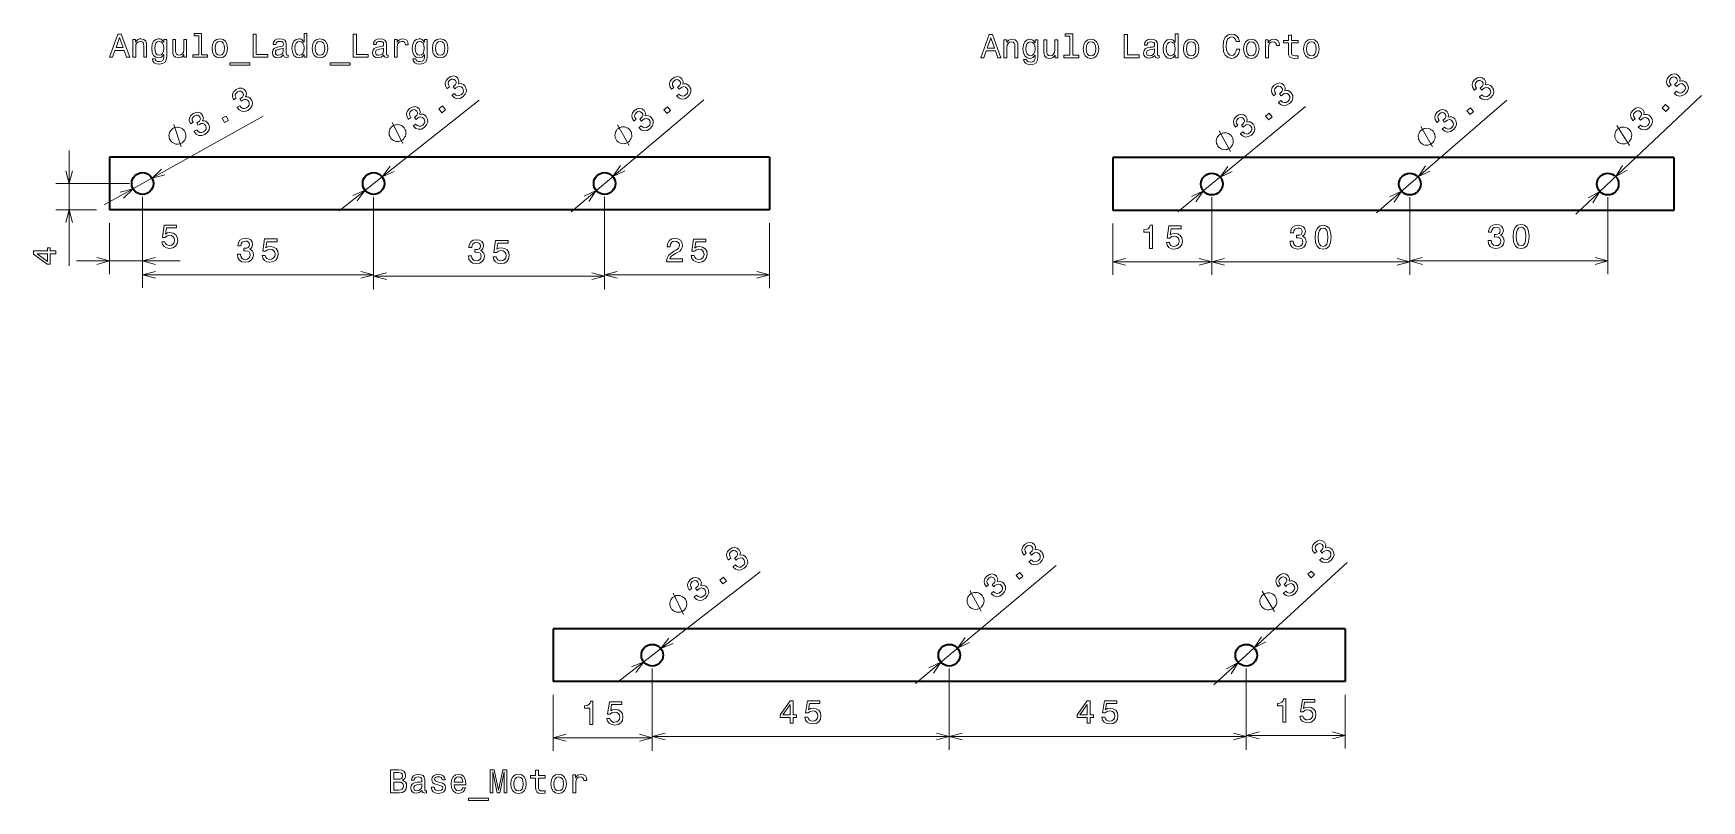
# Model space of a CAD drawing. Extents: x 21 to 274, y 77 to 193.
import ezdxf

# ---------------------------------------------------------------- set-up
doc = ezdxf.new("R2010")
doc.units = 0

msp = doc.modelspace()

# ---------------------------------------------------------------- linework, layer by layer
at = {"color": 7, "lineweight": 13}
for p, q in [((67.787636, 166.204269), (88.978447, 182.979935)), ((102.920357, 166.041931), (123.038086, 183.026764)), ((224.975723, 165.904434), (244.69252, 182.952087)), ((255.165466, 165.694214), (274.228638, 183.650635)), ((32.196991, 167.087006), (56.273956, 180.546448)), ((194.877914, 166.020203), (214.229858, 181.996399)), ((200.006134, 158.472183), (230.006134, 158.472183)), ((230.006134, 158.591202), (260.006134, 158.591202)), ((38.001587, 156.497833), (73.001587, 156.497833)), ((73.001587, 156.2883), (108.001587, 156.2883)), ((108.001587, 156.483002), (133.001587, 156.483002)), ((109.973412, 94.754364), (131.580521, 111.476791)), ((155.136978, 94.551369), (176.427307, 112.405769)), ((200.337128, 94.323456), (220.524567, 112.885002)), ((115.232391, 86.498955), (160.232391, 86.498955)), ((160.232391, 86.499001), (205.232391, 86.499001))]:
    msp.add_line(p, q, dxfattribs=at)
at = {"color": 7, "lineweight": 13, "ltscale": 0.436979}
msp.add_line((26.875175, 157.852737), (26.875175, 175.331879), dxfattribs=at)
at = {"color": 7, "lineweight": 35}
for p, q in [((133.001587, 174.331879), (33.001587, 174.331879)), ((270.006134, 174.25386), (185.006134, 174.25386)), ((133.001587, 166.331879), (33.001587, 166.331879)), ((270.006134, 166.25386), (185.006134, 166.25386)), ((220.232391, 102.824455), (100.232391, 102.824455)), ((220.232391, 94.824455), (100.232391, 94.824455))]:
    msp.add_line(p, q, dxfattribs=at)
at = {"color": 7, "lineweight": 35, "ltscale": 0.2}
for p, q in [((33.001587, 174.331879), (33.001587, 166.331879)), ((133.001587, 174.331879), (133.001587, 166.331879)), ((185.006134, 174.25386), (185.006134, 166.25386)), ((270.006134, 174.25386), (270.006134, 166.25386)), ((100.232391, 102.824455), (100.232391, 94.824455)), ((220.232391, 102.824455), (220.232391, 94.824455))]:
    msp.add_line(p, q, dxfattribs=at)
at = {"color": 7, "lineweight": 13, "ltscale": 0.27816}
msp.add_line((36.001587, 170.331879), (24.875175, 170.331879), dxfattribs=at)
at = {"color": 7, "lineweight": 13, "ltscale": 0.29339}
msp.add_line((38.001587, 168.331879), (38.001587, 156.596298), dxfattribs=at)
at = {"color": 7, "lineweight": 13, "ltscale": 0.345851}
for p, q in [((38.001587, 168.331879), (38.001587, 154.497833)), ((73.001587, 168.331879), (73.001587, 154.497833))]:
    msp.add_line(p, q, dxfattribs=at)
at = {"color": 7, "lineweight": 13, "ltscale": 0.351089}
for p, q in [((73.001587, 168.331879), (73.001587, 154.2883)), ((108.001587, 168.331879), (108.001587, 154.2883))]:
    msp.add_line(p, q, dxfattribs=at)
at = {"color": 7, "lineweight": 13, "ltscale": 0.346222}
msp.add_line((108.001587, 168.331879), (108.001587, 154.483002), dxfattribs=at)
at = {"color": 7, "lineweight": 13, "ltscale": 0.294542}
for p, q in [((200.006134, 168.25386), (200.006134, 156.472183)), ((200.006134, 168.25386), (200.006134, 156.472183)), ((230.006134, 168.25386), (230.006134, 156.472183))]:
    msp.add_line(p, q, dxfattribs=at)
at = {"color": 7, "lineweight": 13, "ltscale": 0.291566}
for p, q in [((230.006134, 168.25386), (230.006134, 156.591202)), ((260.006134, 168.25386), (260.006134, 156.591202))]:
    msp.add_line(p, q, dxfattribs=at)
at = {"color": 7, "lineweight": 13, "ltscale": 0.15316}
msp.add_line((31.001587, 166.331879), (24.875175, 166.331879), dxfattribs=at)
at = {"color": 7, "lineweight": 13, "ltscale": 0.19339}
msp.add_line((33.001587, 164.331879), (33.001587, 156.596298), dxfattribs=at)
at = {"color": 7, "lineweight": 13, "ltscale": 0.246222}
msp.add_line((133.001587, 164.331879), (133.001587, 154.483002), dxfattribs=at)
at = {"color": 7, "lineweight": 13, "ltscale": 0.194542}
msp.add_line((185.006134, 164.25386), (185.006134, 156.472183), dxfattribs=at)
at = {"color": 7, "lineweight": 13, "ltscale": 0.391785}
msp.add_line((28.001587, 158.596298), (43.672981, 158.596298), dxfattribs=at)
at = {"color": 7, "lineweight": 13, "ltscale": 0.375}
for p, q in [((185.006134, 158.472183), (200.006134, 158.472183)), ((100.232391, 86.322258), (115.232391, 86.322258)), ((205.232391, 86.67569), (220.232391, 86.67569))]:
    msp.add_line(p, q, dxfattribs=at)
at = {"color": 7, "lineweight": 13, "ltscale": 0.312555}
msp.add_line((115.232391, 96.824455), (115.232391, 84.322258), dxfattribs=at)
at = {"color": 7, "lineweight": 13, "ltscale": 0.308138}
for p, q in [((115.232391, 96.824455), (115.232391, 84.498955)), ((160.232391, 96.824455), (160.232391, 84.498955))]:
    msp.add_line(p, q, dxfattribs=at)
at = {"color": 7, "lineweight": 13, "ltscale": 0.308136}
for p, q in [((160.232391, 96.824455), (160.232391, 84.499001)), ((205.232391, 96.824455), (205.232391, 84.499001))]:
    msp.add_line(p, q, dxfattribs=at)
at = {"color": 7, "lineweight": 13, "ltscale": 0.303719}
msp.add_line((205.232391, 96.824455), (205.232391, 84.67569), dxfattribs=at)
at = {"color": 7, "lineweight": 13, "ltscale": 0.212555}
msp.add_line((100.232391, 92.824455), (100.232391, 84.322258), dxfattribs=at)
at = {"color": 7, "lineweight": 13, "ltscale": 0.203719}
msp.add_line((220.232391, 92.824455), (220.232391, 84.67569), dxfattribs=at)
at = {"color": 7, "lineweight": 13}
for points in [[(32.986458, 189.47525), (33.450436, 189.47525), (33.818588, 190.504074), (35.215565, 190.504074), (35.583721, 189.47525), (36.057781, 189.47525), (34.776802, 192.980301), (34.262394, 192.980301)], [(33.979973, 190.932739), (34.5196, 192.475967), (35.059223, 190.932739)], [(36.511673, 189.47525), (36.955479, 189.47525), (36.955479, 191.038651), (37.000866, 191.396713), (37.147121, 191.658966), (37.374065, 191.820358), (37.676659, 191.880875), (37.918736, 191.830444), (38.07003, 191.694275), (38.145679, 191.467331), (38.170895, 191.164734), (38.170895, 189.47525), (38.6147, 189.47525), (38.6147, 191.255508), (38.594528, 191.613586), (38.50375, 191.911133), (38.2062, 192.183456), (37.742222, 192.279282), (37.485016, 192.243988), (37.268158, 192.148163), (37.081558, 191.986771), (36.935303, 191.769913), (36.935303, 192.183456), (36.511673, 192.183456)], [(41.655766, 189.596283), (41.655766, 192.183456), (41.232136, 192.183456), (41.232136, 191.744705), (40.884151, 192.143112), (40.672337, 192.243988), (40.435303, 192.279282), (40.00663, 192.178421), (39.673779, 191.895996), (39.456917, 191.442108), (39.381271, 190.831879), (39.456917, 190.216599), (39.673779, 189.762711), (40.00663, 189.47525), (40.435303, 189.379425), (40.67738, 189.414734), (40.879108, 189.505508), (41.232136, 189.888794), (41.232136, 189.505508), (41.191788, 189.202911), (41.080837, 188.986053), (40.869022, 188.85997), (40.5513, 188.81459), (40.273922, 188.844849), (40.077236, 188.920502), (39.961243, 189.05162), (39.925938, 189.228134), (39.497265, 189.228134), (39.497265, 189.207962), (39.562828, 188.885193), (39.764557, 188.643112), (40.087322, 188.486771), (40.526085, 188.431305), (41.050579, 188.506958), (41.39856, 188.718765), (41.595245, 189.086929)], [(44.671616, 192.183456), (44.227814, 192.183456), (44.227814, 190.620056), (44.17738, 190.256958), (44.031128, 189.994705), (43.80418, 189.833313), (43.50663, 189.782883), (43.2696, 189.823227), (43.118301, 189.944275), (43.032566, 190.151047), (43.012394, 190.443542), (43.012394, 192.183456), (42.568588, 192.183456), (42.568588, 190.403198), (42.583717, 190.045135), (42.679543, 189.747589), (42.972046, 189.47525), (43.441071, 189.379425), (43.69323, 189.414734), (43.910088, 189.505508), (44.096687, 189.66185), (44.247986, 189.888794), (44.247986, 189.47525), (44.671616, 189.47525)], [(46.502308, 192.723083), (46.502308, 189.84845), (45.589485, 189.84845), (45.589485, 189.47525), (47.853893, 189.47525), (47.853893, 189.84845), (46.946114, 189.84845), (46.946114, 193.096283), (45.806343, 193.096283), (45.806343, 192.723083)], [(48.524643, 190.826828), (48.605331, 190.211563), (48.837322, 189.757675), (49.205479, 189.47525), (49.699715, 189.379425), (50.188908, 189.47525), (50.55706, 189.752625), (50.789051, 190.206512), (50.874786, 190.826828), (50.789051, 191.442108), (50.55706, 191.901047), (50.188908, 192.178421), (49.699715, 192.279282), (49.205479, 192.178421), (48.837322, 191.895996), (48.605331, 191.442108)], [(54.747986, 189.47525), (56.997265, 189.47525), (56.997265, 189.89888), (55.211964, 189.89888), (55.211964, 192.97525), (54.747986, 192.97525)], [(59.372627, 189.828278), (59.372627, 189.813141), (59.397842, 189.641678), (59.473488, 189.520645), (59.791214, 189.42482), (60.03833, 189.465164), (60.03833, 189.808105), (59.932423, 189.792969), (59.791214, 189.858536), (59.765999, 190.060272), (59.765999, 191.46228), (59.705479, 191.820358), (59.528965, 192.07251), (59.221329, 192.223816), (58.787613, 192.279282), (58.363979, 192.218765), (58.0513, 192.047302), (57.854614, 191.779999), (57.789051, 191.426987), (57.789051, 191.396713), (58.187466, 191.396713), (58.222771, 191.608536), (58.333721, 191.759827), (58.515274, 191.850616), (58.77248, 191.88591), (59.0196, 191.860703), (59.196114, 191.785049), (59.302017, 191.653931), (59.337322, 191.472366), (59.31715, 191.260559), (59.236458, 191.154648), (59.034729, 191.104218), (58.656487, 191.063873), (58.222771, 190.973083), (57.915131, 190.811707), (57.733574, 190.55954), (57.678101, 190.18634), (57.728531, 189.853485), (57.884872, 189.606369), (58.137032, 189.450027), (58.485016, 189.394562), (58.954037, 189.500473)], [(62.464123, 189.893845), (62.464123, 189.47525), (62.907928, 189.47525), (62.907928, 193.096283), (62.469166, 193.096283), (62.469166, 191.769913), (62.131271, 192.153198), (61.9245, 192.243988), (61.687466, 192.279282), (61.258789, 192.178421), (60.925938, 191.895996), (60.70908, 191.442108), (60.63343, 190.831879), (60.70908, 190.221649), (60.925938, 189.762711), (61.258789, 189.47525), (61.687466, 189.379425), (61.9245, 189.414734), (62.136314, 189.505508)], [(63.704758, 190.826828), (63.785446, 190.211563), (64.017441, 189.757675), (64.38559, 189.47525), (64.879829, 189.379425), (65.369019, 189.47525), (65.737175, 189.752625), (65.969162, 190.206512), (66.054901, 190.826828), (65.969162, 191.442108), (65.737175, 191.901047), (65.369019, 192.178421), (64.879829, 192.279282), (64.38559, 192.178421), (64.017441, 191.895996), (63.785446, 191.442108)], [(69.928101, 189.47525), (72.177376, 189.47525), (72.177376, 189.89888), (70.392075, 189.89888), (70.392075, 192.97525), (69.928101, 192.97525)], [(74.552734, 189.828278), (74.552734, 189.813141), (74.577957, 189.641678), (74.653595, 189.520645), (74.971329, 189.42482), (75.218445, 189.465164), (75.218445, 189.808105), (75.112534, 189.792969), (74.971329, 189.858536), (74.946106, 190.060272), (74.946106, 191.46228), (74.88559, 191.820358), (74.709076, 192.07251), (74.401443, 192.223816), (73.96772, 192.279282), (73.54409, 192.218765), (73.231415, 192.047302), (73.034729, 191.779999), (72.969162, 191.426987), (72.969162, 191.396713), (73.367577, 191.396713), (73.402878, 191.608536), (73.513832, 191.759827), (73.695389, 191.850616), (73.952591, 191.88591), (74.199707, 191.860703), (74.376221, 191.785049), (74.482132, 191.653931), (74.517433, 191.472366), (74.497261, 191.260559), (74.416565, 191.154648), (74.214844, 191.104218), (73.836594, 191.063873), (73.402878, 190.973083), (73.095245, 190.811707), (72.913689, 190.55954), (72.858215, 190.18634), (72.908646, 189.853485), (73.064987, 189.606369), (73.317146, 189.450027), (73.665131, 189.394562), (74.134148, 189.500473)], [(76.146393, 189.47525), (76.590195, 189.47525), (76.590195, 191.023514), (76.63559, 191.396713), (76.771759, 191.664017), (76.993652, 191.825394), (77.291206, 191.880875), (77.513107, 191.845566), (77.679535, 191.744705), (77.780396, 191.573227), (77.815704, 191.341248), (78.264549, 191.341248), (78.204033, 191.749741), (78.037605, 192.042252), (77.760223, 192.218765), (77.381989, 192.279282), (77.124786, 192.238937), (76.902878, 192.138077), (76.706192, 191.966599), (76.54985, 191.734619), (76.54985, 192.183456), (76.146393, 192.183456)], [(81.124062, 189.596283), (81.124062, 192.183456), (80.700424, 192.183456), (80.700424, 191.744705), (80.352448, 192.143112), (80.140625, 192.243988), (79.903595, 192.279282), (79.47493, 192.178421), (79.142075, 191.895996), (78.925217, 191.442108), (78.849564, 190.831879), (78.925217, 190.216599), (79.142075, 189.762711), (79.47493, 189.47525), (79.903595, 189.379425), (80.145676, 189.414734), (80.347404, 189.505508), (80.700424, 189.888794), (80.700424, 189.505508), (80.66008, 189.202911), (80.549133, 188.986053), (80.337311, 188.85997), (80.019592, 188.81459), (79.742218, 188.844849), (79.545532, 188.920502), (79.429535, 189.05162), (79.394234, 189.228134), (78.965561, 189.228134), (78.965561, 189.207962), (79.03112, 188.885193), (79.232849, 188.643112), (79.555618, 188.486771), (79.994377, 188.431305), (80.518875, 188.506958), (80.866852, 188.718765), (81.063538, 189.086929)], [(81.920891, 190.826828), (82.001579, 190.211563), (82.233566, 189.757675), (82.60173, 189.47525), (83.095963, 189.379425), (83.585159, 189.47525), (83.953308, 189.752625), (84.185303, 190.206512), (84.271034, 190.826828), (84.185303, 191.442108), (83.953308, 191.901047), (83.585159, 192.178421), (83.095963, 192.279282), (82.60173, 192.178421), (82.233566, 191.895996), (82.001579, 191.442108)], [(164.990997, 189.397232), (165.454987, 189.397232), (165.823135, 190.426056), (167.220108, 190.426056), (167.588272, 189.397232), (168.062332, 189.397232), (166.781357, 192.902283), (166.266937, 192.902283)], [(165.984528, 190.854721), (166.524139, 192.397949), (167.063766, 190.854721)], [(168.51622, 189.397232), (168.960022, 189.397232), (168.960022, 190.960632), (169.005417, 191.318695), (169.151672, 191.580948), (169.378616, 191.74234), (169.681213, 191.802856), (169.923279, 191.752426), (170.074585, 191.616257), (170.150223, 191.389313), (170.175446, 191.086716), (170.175446, 189.397232), (170.619247, 189.397232), (170.619247, 191.17749), (170.599075, 191.535553), (170.508301, 191.833115), (170.210739, 192.105438), (169.746765, 192.201263), (169.489563, 192.16597), (169.272705, 192.070145), (169.086105, 191.908752), (168.93985, 191.691895), (168.93985, 192.105438), (168.51622, 192.105438)], [(173.660309, 189.518265), (173.660309, 192.105438), (173.236679, 192.105438), (173.236679, 191.666687), (172.888702, 192.065094), (172.67688, 192.16597), (172.43985, 192.201263), (172.011185, 192.100403), (171.678329, 191.817978), (171.461472, 191.36409), (171.385818, 190.75386), (171.461472, 190.13858), (171.678329, 189.684692), (172.011185, 189.397232), (172.43985, 189.301407), (172.681931, 189.336716), (172.883652, 189.42749), (173.236679, 189.810776), (173.236679, 189.42749), (173.196335, 189.124893), (173.085388, 188.908035), (172.873566, 188.781952), (172.555847, 188.736572), (172.278473, 188.76683), (172.081787, 188.842484), (171.96579, 188.973602), (171.930481, 189.150116), (171.501816, 189.150116), (171.501816, 189.129944), (171.567368, 188.807175), (171.769104, 188.565094), (172.091873, 188.408752), (172.530624, 188.353287), (173.05513, 188.42894), (173.403107, 188.640747), (173.599792, 189.008911)], [(178.506851, 192.645065), (178.506851, 189.770432), (177.594025, 189.770432), (177.594025, 189.397232), (179.858444, 189.397232), (179.858444, 189.770432), (178.950653, 189.770432), (178.950653, 193.018265), (177.810883, 193.018265), (177.810883, 192.645065)], [(180.52919, 190.74881), (180.609879, 190.133545), (180.841873, 189.679657), (181.210022, 189.397232), (181.704254, 189.301407), (182.193451, 189.397232), (182.561615, 189.674606), (182.793594, 190.128494), (182.879333, 190.74881), (182.793594, 191.36409), (182.561615, 191.823029), (182.193451, 192.100403), (181.704254, 192.201263), (181.210022, 192.100403), (180.841873, 191.817978), (180.609879, 191.36409)], [(186.752533, 189.397232), (189.001816, 189.397232), (189.001816, 189.820862), (187.216507, 189.820862), (187.216507, 192.897232), (186.752533, 192.897232)], [(191.377167, 189.750259), (191.377167, 189.735123), (191.40239, 189.56366), (191.478043, 189.442627), (191.795761, 189.346802), (192.042877, 189.387146), (192.042877, 189.730087), (191.936966, 189.714951), (191.795761, 189.780518), (191.770538, 189.982254), (191.770538, 191.384262), (191.710022, 191.74234), (191.533508, 191.994492), (191.225876, 192.145798), (190.79216, 192.201263), (190.36853, 192.140747), (190.055847, 191.969284), (189.859161, 191.701981), (189.793594, 191.348969), (189.793594, 191.318695), (190.192017, 191.318695), (190.22731, 191.530518), (190.338272, 191.681808), (190.519821, 191.772598), (190.777023, 191.807892), (191.024139, 191.782684), (191.200653, 191.707031), (191.306564, 191.575912), (191.341873, 191.394348), (191.321701, 191.182541), (191.240997, 191.07663), (191.039276, 191.026199), (190.661041, 190.985855), (190.22731, 190.895065), (189.919678, 190.733688), (189.738129, 190.481522), (189.682648, 190.108322), (189.733078, 189.775467), (189.88942, 189.528351), (190.141586, 189.372009), (190.489563, 189.316544), (190.958588, 189.422455)], [(194.468674, 189.815826), (194.468674, 189.397232), (194.912476, 189.397232), (194.912476, 193.018265), (194.473709, 193.018265), (194.473709, 191.691895), (194.135818, 192.07518), (193.929047, 192.16597), (193.692017, 192.201263), (193.263336, 192.100403), (192.930481, 191.817978), (192.713623, 191.36409), (192.63797, 190.75386), (192.713623, 190.143631), (192.930481, 189.684692), (193.263336, 189.397232), (193.692017, 189.301407), (193.929047, 189.336716), (194.140854, 189.42749)], [(195.709305, 190.74881), (195.789993, 190.133545), (196.021988, 189.679657), (196.390137, 189.397232), (196.884369, 189.301407), (197.373566, 189.397232), (197.74173, 189.674606), (197.973709, 190.128494), (198.059448, 190.74881), (197.973709, 191.36409), (197.74173, 191.823029), (197.373566, 192.100403), (196.884369, 192.201263), (196.390137, 192.100403), (196.021988, 191.817978), (195.789993, 191.36409)], [(203.773422, 190.69838), (203.672562, 190.27475), (203.506134, 189.972153), (203.274139, 189.785553), (203.001801, 189.725037), (202.673996, 189.815826), (202.416794, 190.08815), (202.245331, 190.531952), (202.18985, 191.147232), (202.245331, 191.757462), (202.411743, 192.206314), (202.668961, 192.478638), (203.001801, 192.574463), (203.243881, 192.524033), (203.450653, 192.382828), (203.61203, 192.155884), (203.722992, 191.843201), (204.202087, 191.843201), (204.050797, 192.322311), (203.788544, 192.68541), (203.430481, 192.912369), (203.001801, 192.993057), (202.467224, 192.866974), (202.058716, 192.513947), (201.796478, 191.933975), (201.705704, 191.147232), (201.796478, 190.360489), (202.058716, 189.780518), (202.467224, 189.422455), (203.001801, 189.301407), (203.470825, 189.397232), (203.849075, 189.66452), (204.116364, 190.103287), (204.257568, 190.69838)], [(204.817368, 190.74881), (204.898056, 190.133545), (205.130051, 189.679657), (205.498199, 189.397232), (205.992447, 189.301407), (206.481628, 189.397232), (206.849792, 189.674606), (207.081787, 190.128494), (207.167511, 190.74881), (207.081787, 191.36409), (206.849792, 191.823029), (206.481628, 192.100403), (205.992447, 192.201263), (205.498199, 192.100403), (205.130051, 191.817978), (204.898056, 191.36409)], [(208.15094, 189.397232), (208.594742, 189.397232), (208.594742, 190.945496), (208.640137, 191.318695), (208.776306, 191.585999), (208.998199, 191.747375), (209.295746, 191.802856), (209.517654, 191.767548), (209.684082, 191.666687), (209.784943, 191.495209), (209.820251, 191.263229), (210.269104, 191.263229), (210.208588, 191.671722), (210.042145, 191.964233), (209.764771, 192.140747), (209.386536, 192.201263), (209.129333, 192.160919), (208.907425, 192.060059), (208.710739, 191.88858), (208.554398, 191.656601), (208.554398, 192.105438), (208.15094, 192.105438)], [(211.615631, 191.636429), (211.615631, 190.2798), (211.645905, 189.841034), (211.787109, 189.538437), (212.069534, 189.361923), (212.548645, 189.301407), (213.073135, 189.32663), (213.073135, 189.709915), (212.68985, 189.679657), (212.341858, 189.720001), (212.155273, 189.846085), (212.07457, 190.057892), (212.059448, 190.355438), (212.059448, 191.636429), (213.073135, 191.636429), (213.073135, 192.014664), (212.059448, 192.014664), (212.059448, 192.806458), (211.615631, 192.806458), (211.615631, 192.014664), (210.84906, 192.014664), (210.84906, 191.636429)], [(213.925446, 190.74881), (214.006134, 190.133545), (214.238113, 189.679657), (214.606277, 189.397232), (215.10051, 189.301407), (215.589706, 189.397232), (215.957855, 189.674606), (216.18985, 190.128494), (216.275574, 190.74881), (216.18985, 191.36409), (215.957855, 191.823029), (215.589706, 192.100403), (215.10051, 192.201263), (214.606277, 192.100403), (214.238113, 191.817978), (214.006134, 191.36409)], [(39.840202, 190.831879), (39.885593, 191.280731), (40.021759, 191.613586), (40.233574, 191.810272), (40.515995, 191.880875), (40.813545, 191.810272), (41.03545, 191.613586), (41.171616, 191.280731), (41.222046, 190.831879), (41.171616, 190.37294), (41.03545, 190.045135), (40.813545, 189.843399), (40.515995, 189.777847), (40.233574, 189.843399), (40.021759, 190.045135), (39.885593, 190.377991)], [(48.978531, 190.831879), (49.023922, 191.285767), (49.165131, 191.613586), (49.392075, 191.815308), (49.699715, 191.88591), (50.002308, 191.815308), (50.229256, 191.618622), (50.370464, 191.285767), (50.420898, 190.831879), (50.370464, 190.37294), (50.229256, 190.040085), (50.002308, 189.838364), (49.699715, 189.772797), (49.392075, 189.838364), (49.165131, 190.040085), (49.023922, 190.37294)], [(59.322193, 190.42337), (59.261673, 190.161133), (59.100288, 189.959396), (58.858215, 189.828278), (58.560665, 189.782883), (58.369022, 189.808105), (58.232857, 189.888794), (58.147121, 190.029999), (58.121902, 190.226685), (58.142078, 190.403198), (58.222771, 190.529282), (58.545536, 190.670502), (58.954037, 190.731018), (59.322193, 190.852051)], [(61.763115, 191.880875), (62.055622, 191.810272), (62.277523, 191.613586), (62.408646, 191.285767), (62.45908, 190.831879), (62.408646, 190.37294), (62.277523, 190.045135), (62.055622, 189.843399), (61.763115, 189.777847), (61.485737, 189.843399), (61.273922, 190.045135), (61.132713, 190.377991), (61.087322, 190.831879), (61.132713, 191.280731), (61.273922, 191.608536), (61.485737, 191.810272)], [(64.158646, 190.831879), (64.204033, 191.285767), (64.345245, 191.613586), (64.572189, 191.815308), (64.879829, 191.88591), (65.182419, 191.815308), (65.409363, 191.618622), (65.550575, 191.285767), (65.601013, 190.831879), (65.550575, 190.37294), (65.409363, 190.040085), (65.182419, 189.838364), (64.879829, 189.772797), (64.572189, 189.838364), (64.345245, 190.040085), (64.204033, 190.37294)], [(74.502304, 190.42337), (74.441788, 190.161133), (74.280403, 189.959396), (74.03833, 189.828278), (73.740776, 189.782883), (73.549133, 189.808105), (73.412964, 189.888794), (73.327232, 190.029999), (73.302017, 190.226685), (73.322189, 190.403198), (73.402878, 190.529282), (73.725647, 190.670502), (74.134148, 190.731018), (74.502304, 190.852051)], [(79.308502, 190.831879), (79.353882, 191.280731), (79.490051, 191.613586), (79.701874, 191.810272), (79.984291, 191.880875), (80.281845, 191.810272), (80.503738, 191.613586), (80.639908, 191.280731), (80.690338, 190.831879), (80.639908, 190.37294), (80.503738, 190.045135), (80.281845, 189.843399), (79.984291, 189.777847), (79.701874, 189.843399), (79.490051, 190.045135), (79.353882, 190.377991)], [(82.374779, 190.831879), (82.420166, 191.285767), (82.561378, 191.613586), (82.788322, 191.815308), (83.095963, 191.88591), (83.39856, 191.815308), (83.625504, 191.618622), (83.766708, 191.285767), (83.817139, 190.831879), (83.766708, 190.37294), (83.625504, 190.040085), (83.39856, 189.838364), (83.095963, 189.772797), (82.788322, 189.838364), (82.561378, 190.040085), (82.420166, 190.37294)], [(171.844757, 190.75386), (171.890137, 191.202713), (172.026306, 191.535553), (172.238129, 191.732239), (172.520538, 191.802856), (172.8181, 191.732239), (173.039993, 191.535553), (173.176163, 191.202713), (173.226593, 190.75386), (173.176163, 190.294922), (173.039993, 189.967117), (172.8181, 189.765381), (172.520538, 189.699829), (172.238129, 189.765381), (172.026306, 189.967117), (171.890137, 190.299973)], [(176.676163, 192.105438), (176.232361, 192.105438), (176.232361, 190.542038), (176.181931, 190.17894), (176.035675, 189.916687), (175.808731, 189.755295), (175.511169, 189.704865), (175.274139, 189.745209), (175.122849, 189.866257), (175.037109, 190.073029), (175.016937, 190.365524), (175.016937, 192.105438), (174.573135, 192.105438), (174.573135, 190.32518), (174.588272, 189.967117), (174.684082, 189.669571), (174.976593, 189.397232), (175.445618, 189.301407), (175.697784, 189.336716), (175.914642, 189.42749), (176.101242, 189.583832), (176.252533, 189.810776), (176.252533, 189.397232), (176.676163, 189.397232)], [(180.983078, 190.75386), (181.028473, 191.207748), (181.169678, 191.535553), (181.396622, 191.737289), (181.704254, 191.807892), (182.006851, 191.737289), (182.233795, 191.540604), (182.375015, 191.207748), (182.425446, 190.75386), (182.375015, 190.294922), (182.233795, 189.962067), (182.006851, 189.760345), (181.704254, 189.694778), (181.396622, 189.760345), (181.169678, 189.962067), (181.028473, 190.294922)], [(191.326736, 190.345352), (191.26622, 190.083115), (191.104843, 189.881378), (190.862762, 189.750259), (190.565216, 189.704865), (190.373566, 189.730087), (190.237396, 189.810776), (190.151672, 189.951981), (190.12645, 190.148666), (190.146622, 190.32518), (190.22731, 190.451263), (190.550079, 190.592484), (190.958588, 190.653), (191.326736, 190.774033)], [(193.76767, 191.802856), (194.060165, 191.732239), (194.282074, 191.535553), (194.413193, 191.207748), (194.463623, 190.75386), (194.413193, 190.294922), (194.282074, 189.967117), (194.060165, 189.765381), (193.76767, 189.699829), (193.49028, 189.765381), (193.278473, 189.967117), (193.137253, 190.299973), (193.091873, 190.75386), (193.137253, 191.202713), (193.278473, 191.530518), (193.49028, 191.732239)], [(196.163193, 190.75386), (196.208588, 191.207748), (196.349792, 191.535553), (196.576736, 191.737289), (196.884369, 191.807892), (197.186966, 191.737289), (197.41391, 191.540604), (197.555115, 191.207748), (197.60556, 190.75386), (197.555115, 190.294922), (197.41391, 189.962067), (197.186966, 189.760345), (196.884369, 189.694778), (196.576736, 189.760345), (196.349792, 189.962067), (196.208588, 190.294922)], [(205.271255, 190.75386), (205.31665, 191.207748), (205.457855, 191.535553), (205.684799, 191.737289), (205.992447, 191.807892), (206.295044, 191.737289), (206.521973, 191.540604), (206.663193, 191.207748), (206.713623, 190.75386), (206.663193, 190.294922), (206.521973, 189.962067), (206.295044, 189.760345), (205.992447, 189.694778), (205.684799, 189.760345), (205.457855, 189.962067), (205.31665, 190.294922)], [(214.379333, 190.75386), (214.424713, 191.207748), (214.565918, 191.535553), (214.792877, 191.737289), (215.10051, 191.807892), (215.403107, 191.737289), (215.630051, 191.540604), (215.771255, 191.207748), (215.821686, 190.75386), (215.771255, 190.294922), (215.630051, 189.962067), (215.403107, 189.760345), (215.10051, 189.694778), (214.792877, 189.760345), (214.565918, 189.962067), (214.424713, 190.294922)], [(51.217728, 188.638077), (51.217728, 188.285049), (54.25375, 188.285049), (54.25375, 188.638077)], [(66.397842, 188.638077), (66.397842, 188.285049), (69.433861, 188.285049), (69.433861, 188.638077)], [(52.327248, 181.891006), (52.344467, 181.860184), (52.651138, 181.476959), (53.035217, 181.275665), (53.474174, 181.25528), (53.947411, 181.4216), (54.363396, 181.752365), (54.598488, 182.138), (54.646324, 182.569199), (54.504089, 183.009674), (54.323685, 183.24971), (54.108711, 183.406876), (53.859192, 183.481155), (53.581444, 183.481903), (53.734695, 183.879562), (53.624313, 184.314743), (53.366333, 184.621185), (53.03186, 184.775101), (52.632652, 184.765717), (52.178062, 184.5867), (51.821251, 184.2948), (51.625786, 183.931305), (51.599945, 183.512421), (51.762772, 183.066116), (51.779999, 183.035294), (52.171791, 183.254318), (52.049507, 183.55574), (52.050766, 183.82222), (52.166756, 184.048828), (52.401863, 184.238037), (52.650459, 184.33078), (52.869415, 184.331848), (53.054337, 184.238785), (53.207153, 184.058426), (53.288116, 183.820587), (53.263672, 183.616257), (53.128006, 183.42485), (52.891846, 183.258179), (52.717705, 183.166611), (52.912117, 182.818848), (53.122894, 182.948227), (53.422371, 183.063644), (53.688332, 183.073654), (53.907562, 182.970871), (54.077087, 182.770966), (54.171394, 182.488586), (54.149544, 182.227936), (54.013496, 181.99588), (53.767113, 181.806137), (53.465172, 181.695129), (53.18885, 181.713989), (52.943077, 181.853928), (52.732239, 182.117401)], [(84.868004, 183.678986), (84.889923, 183.651306), (85.253693, 183.321793), (85.664925, 183.184219), (86.101524, 183.233963), (86.542252, 183.473511), (86.900269, 183.866287), (87.070953, 184.284439), (87.049545, 184.717743), (86.838989, 185.129959), (86.622665, 185.338211), (86.385422, 185.459152), (86.127251, 185.492752), (85.852936, 185.449265), (85.940918, 185.866257), (85.762657, 186.27832), (85.459183, 186.53978), (85.104462, 186.638474), (84.711853, 186.565659), (84.291565, 186.316559), (83.985764, 185.971558), (83.850662, 185.581589), (83.891853, 185.16394), (84.123657, 184.749237), (84.145569, 184.721558), (84.497482, 185.000153), (84.328781, 185.278275), (84.287598, 185.54155), (84.36602, 185.783737), (84.568008, 186.007965), (84.798676, 186.139114), (85.014664, 186.175018), (85.212044, 186.112579), (85.391624, 185.958862), (85.509422, 185.736938), (85.517822, 185.531311), (85.414352, 185.320755), (85.207748, 185.118607), (85.050407, 185.000488), (85.297699, 184.68811), (85.485191, 184.849396), (85.762482, 185.011017), (86.023453, 185.063248), (86.256248, 184.996674), (86.455429, 184.826324), (86.593498, 184.562546), (86.613434, 184.301743), (86.516052, 184.05098), (86.303024, 183.824448), (86.022614, 183.666779), (85.746811, 183.641403), (85.481888, 183.740433), (85.231789, 183.96698)], [(118.907646, 183.595886), (118.93042, 183.568924), (119.304405, 183.251038), (119.719765, 183.126495), (120.154579, 183.189987), (120.587532, 183.443314), (120.932983, 183.847168), (121.090408, 184.270493), (121.055344, 184.702911), (120.831902, 185.108292), (120.609123, 185.309616), (120.368187, 185.423004), (120.109085, 185.448471), (119.836273, 185.396347), (119.911064, 185.815903), (119.719902, 186.222137), (119.408333, 186.473907), (119.050682, 186.561371), (118.660561, 186.476212), (118.248329, 186.213974), (117.953568, 185.859512), (117.830826, 185.465469), (117.885162, 185.049332), (118.129921, 184.642151), (118.152695, 184.615173), (118.495659, 184.904724), (118.318268, 185.177383), (118.268806, 185.439224), (118.339554, 185.683777), (118.534378, 185.914261), (118.760788, 186.052612), (118.97554, 186.095306), (119.174789, 186.039124), (119.359131, 185.891144), (119.483864, 185.673035), (119.498741, 185.467789), (119.401962, 185.254074), (119.201836, 185.045517), (119.048294, 184.922485), (119.305313, 184.618057), (119.487625, 184.785187), (119.759674, 184.95546), (120.018875, 185.015884), (120.253654, 184.956696), (120.458115, 184.792709), (120.604424, 184.533417), (120.632568, 184.273361), (120.543152, 184.019669), (120.337364, 183.78653), (120.062057, 183.620087), (119.787201, 183.586044), (119.519279, 183.676666), (119.262169, 183.895203)], [(210.105942, 182.611023), (210.128418, 182.583801), (210.498871, 182.26181), (210.912842, 182.132706), (211.348328, 182.191391), (211.784042, 182.439926), (212.133942, 182.839966), (212.296021, 183.26152), (212.265717, 183.69429), (212.046753, 184.102112), (211.826218, 184.305878), (211.586548, 184.421921), (211.327728, 184.450241), (211.054367, 184.401123), (211.133789, 184.819839), (210.947113, 185.228149), (210.638336, 185.483353), (210.281677, 185.574738), (209.890625, 185.493896), (209.47554, 185.236221), (209.17688, 184.885025), (209.049805, 184.492371), (209.099548, 184.075653), (209.339813, 183.665802), (209.362274, 183.638565), (209.70842, 183.924332), (209.534042, 184.198914), (209.487473, 184.461288), (209.560913, 184.705048), (209.75827, 184.933365), (209.986176, 185.069214), (210.201401, 185.109543), (210.400009, 185.051163), (210.582703, 184.901154), (210.705032, 184.681686), (210.717636, 184.476288), (210.618515, 184.263657), (210.416092, 184.057312), (210.261215, 183.935989), (210.514862, 183.628738), (210.699005, 183.793854), (210.972916, 183.961121), (211.232758, 184.018677), (211.466873, 183.956909), (211.66951, 183.790665), (211.812958, 183.529785), (211.838226, 183.26944), (211.746017, 183.016739), (211.537674, 182.785889), (211.260559, 182.622498), (210.985336, 182.591476), (210.71843, 182.685043), (210.463745, 182.906418)], [(240.555679, 183.47258), (240.578766, 183.445862), (240.956467, 183.132416), (241.37326, 183.012756), (241.807297, 183.08136), (242.237244, 183.339767), (242.577927, 183.747665), (242.730362, 184.172806), (242.690216, 184.604782), (242.462006, 185.007492), (242.236877, 185.206192), (241.994629, 185.316742), (241.735229, 185.339157), (241.463058, 185.283829), (241.532913, 185.704239), (241.33699, 186.108185), (241.022476, 186.356277), (240.663818, 186.439529), (240.274734, 186.349792), (239.865616, 186.082718), (239.575043, 185.724823), (239.45694, 185.329361), (239.516174, 184.913879), (239.765701, 184.509613), (239.788788, 184.48291), (240.128326, 184.776474), (239.947739, 185.047012), (239.895203, 185.308273), (239.963074, 185.553619), (240.155167, 185.786392), (240.379929, 185.927399), (240.594177, 185.972626), (240.794067, 185.918777), (240.980133, 185.77298), (241.107422, 185.556351), (241.12471, 185.351303), (241.030457, 185.136459), (240.832794, 184.925552), (240.68071, 184.80072), (240.941284, 184.499344), (241.121628, 184.66861), (241.391663, 184.842072), (241.650116, 184.905548), (241.88559, 184.849121), (242.091965, 184.687546), (242.241302, 184.429993), (242.272507, 184.170288), (242.186081, 183.915558), (241.983063, 183.680008), (241.709732, 183.510361), (241.435287, 183.473068), (241.166321, 183.560532), (240.906662, 183.776031)], [(270.073364, 183.994537), (270.097595, 183.968842), (270.488281, 183.671738), (270.90979, 183.569946), (271.340515, 183.656967), (271.759064, 183.933441), (272.082062, 184.355469), (272.216248, 184.786713), (272.157745, 185.216583), (271.912628, 185.609222), (271.67923, 185.798157), (271.432495, 185.8983), (271.172394, 185.909637), (270.902802, 185.842773), (270.954712, 186.265778), (270.74176, 186.661026), (270.416962, 186.895508), (270.055115, 186.963409), (269.670166, 186.857178), (269.272797, 186.572937), (268.997742, 186.202988), (268.896576, 185.802856), (268.97345, 185.390274), (269.23996, 184.996994), (269.26416, 184.971298), (269.590881, 185.279053), (269.398926, 185.541672), (269.335327, 185.800446), (269.3927, 186.048462), (269.574707, 186.2892), (269.793274, 186.439636), (270.005371, 186.493958), (270.207397, 186.448669), (270.399475, 186.310913), (270.535889, 186.099915), (270.56189, 185.895782), (270.476868, 185.677124), (270.288361, 185.457993), (270.141724, 185.326813), (270.414917, 185.036789), (270.587891, 185.213577), (270.850281, 185.398392), (271.105804, 185.472809), (271.343475, 185.426453), (271.556519, 185.273804), (271.716705, 185.022842), (271.758942, 184.764709), (271.683441, 184.506531), (271.490631, 184.262558), (271.224762, 184.081421), (270.952148, 184.032486), (270.679718, 184.108414), (270.411102, 184.312668)], [(79.009521, 179.041138), (79.031433, 179.013458), (79.39521, 178.683929), (79.806442, 178.546356), (80.243042, 178.596115), (80.683762, 178.835663), (81.041779, 179.228439), (81.212471, 179.646576), (81.191055, 180.07988), (80.980499, 180.492111), (80.764191, 180.700363), (80.526939, 180.821289), (80.268768, 180.854904), (79.994453, 180.811417), (80.082436, 181.228409), (79.904175, 181.640457), (79.600693, 181.901932), (79.245979, 182.000626), (78.853371, 181.927811), (78.433075, 181.678696), (78.127289, 181.33371), (77.992188, 180.943741), (78.033371, 180.526077), (78.265167, 180.111389), (78.287079, 180.08371), (78.639008, 180.362305), (78.470306, 180.640411), (78.429115, 180.903687), (78.507538, 181.145889), (78.709534, 181.370117), (78.940193, 181.501251), (79.156189, 181.53717), (79.353561, 181.474716), (79.533142, 181.320999), (79.65094, 181.099075), (79.65934, 180.893463), (79.555878, 180.682907), (79.349266, 180.480759), (79.191925, 180.362625), (79.439217, 180.050247), (79.626709, 180.211548), (79.903992, 180.373169), (80.164963, 180.425385), (80.397766, 180.358826), (80.596954, 180.188461), (80.735016, 179.924698), (80.754944, 179.663879), (80.657578, 179.413132), (80.444542, 179.1866), (80.164124, 179.028931), (79.888329, 179.003555), (79.623398, 179.10257), (79.373306, 179.329117)], [(83.344788, 181.070892), (83.890457, 181.502884), (83.424042, 182.092041), (82.878372, 181.660065)], [(268.77948, 181.265396), (269.286072, 181.742599), (268.770844, 182.289581), (268.264252, 181.812393)], [(45.805107, 178.24501), (45.822327, 178.214203), (46.128998, 177.830978), (46.513077, 177.629684), (46.952034, 177.609283), (47.42527, 177.77562), (47.841255, 178.106384), (48.076347, 178.49202), (48.124184, 178.923203), (47.981949, 179.363693), (47.801544, 179.603729), (47.586571, 179.76088), (47.337051, 179.835175), (47.059303, 179.835907), (47.212555, 180.233582), (47.102173, 180.668762), (46.844193, 180.975204), (46.50972, 181.12912), (46.110512, 181.119736), (45.655922, 180.94072), (45.29911, 180.648804), (45.103645, 180.285324), (45.077805, 179.86644), (45.240631, 179.42012), (45.257858, 179.389313), (45.649651, 179.608322), (45.527367, 179.909744), (45.528625, 180.176224), (45.644615, 180.402832), (45.879723, 180.592056), (46.128319, 180.684799), (46.347275, 180.685867), (46.532196, 180.592789), (46.685013, 180.412445), (46.765976, 180.174591), (46.741531, 179.970261), (46.605865, 179.77887), (46.369705, 179.612183), (46.195564, 179.520615), (46.389977, 179.172852), (46.600754, 179.302246), (46.90023, 179.417648), (47.166191, 179.427658), (47.385422, 179.32489), (47.554947, 179.124985), (47.649254, 178.84259), (47.627403, 178.58194), (47.491356, 178.349884), (47.244972, 178.160156), (46.943031, 178.049149), (46.66671, 178.068008), (46.420937, 178.207947), (46.210098, 178.471405)], [(50.408218, 179.558685), (51.015709, 179.898285), (50.64904, 180.554199), (50.04155, 180.2146)], [(113.198296, 178.77565), (113.221069, 178.748672), (113.595047, 178.430786), (114.010406, 178.306244), (114.445221, 178.369736), (114.878174, 178.623062), (115.223633, 179.026932), (115.381058, 179.450241), (115.345993, 179.88266), (115.122551, 180.28804), (114.899773, 180.489365), (114.658829, 180.602768), (114.399727, 180.62822), (114.126923, 180.576096), (114.201714, 180.995667), (114.010551, 181.401886), (113.698982, 181.653656), (113.341331, 181.741119), (112.95121, 181.65596), (112.538979, 181.393738), (112.244217, 181.039276), (112.121475, 180.645233), (112.175804, 180.22908), (112.42057, 179.821899), (112.443344, 179.794937), (112.786308, 180.084488), (112.608917, 180.357132), (112.559448, 180.618988), (112.630203, 180.863525), (112.825027, 181.094009), (113.051437, 181.232361), (113.26619, 181.27507), (113.465439, 181.218872), (113.649773, 181.070892), (113.774506, 180.852798), (113.789391, 180.647552), (113.692612, 180.433838), (113.492477, 180.225266), (113.338943, 180.102234), (113.595963, 179.797806), (113.778275, 179.964935), (114.050323, 180.135223), (114.309525, 180.195648), (114.544304, 180.136459), (114.748764, 179.972458), (114.895065, 179.713165), (114.923218, 179.453125), (114.833794, 179.199417), (114.628014, 178.966278), (114.352707, 178.79985), (114.077843, 178.765793), (113.809929, 178.856415), (113.552818, 179.074966)], [(117.467407, 180.941086), (117.999191, 181.390045), (117.514427, 181.964218), (116.982651, 181.515259)], [(204.343796, 177.854019), (204.366272, 177.826797), (204.736725, 177.504807), (205.150681, 177.375702), (205.586182, 177.434387), (206.021896, 177.682922), (206.37178, 178.082962), (206.533859, 178.504517), (206.503571, 178.937286), (206.284607, 179.345108), (206.064056, 179.548874), (205.824387, 179.664917), (205.565582, 179.693237), (205.292206, 179.644135), (205.371628, 180.062836), (205.184952, 180.471146), (204.87619, 180.726349), (204.519516, 180.817734), (204.128479, 180.736893), (203.713379, 180.479218), (203.414734, 180.128021), (203.287659, 179.735367), (203.337387, 179.318649), (203.577652, 178.908798), (203.600128, 178.881561), (203.946259, 179.167328), (203.771881, 179.44191), (203.725311, 179.704285), (203.798752, 179.948044), (203.996109, 180.176361), (204.22403, 180.31221), (204.43924, 180.352539), (204.637848, 180.294159), (204.820557, 180.14415), (204.942871, 179.924683), (204.95549, 179.719284), (204.856354, 179.506653), (204.653946, 179.300308), (204.499054, 179.178986), (204.752701, 178.871735), (204.936844, 179.03685), (205.210754, 179.204117), (205.470612, 179.261688), (205.704727, 179.199905), (205.907364, 179.033661), (206.050797, 178.772781), (206.07608, 178.512436), (205.983871, 178.259735), (205.775528, 178.028885), (205.498398, 177.865494), (205.223175, 177.834473), (204.956284, 177.92804), (204.701599, 178.149414)], [(208.63652, 179.97226), (209.173218, 180.415329), (208.694824, 180.994812), (208.158127, 180.551727)], [(234.903427, 178.585495), (234.926514, 178.558792), (235.304214, 178.245331), (235.721008, 178.125687), (236.155045, 178.19429), (236.584991, 178.452682), (236.925674, 178.86058), (237.07811, 179.285721), (237.037964, 179.717697), (236.809753, 180.120422), (236.584625, 180.319122), (236.342377, 180.429672), (236.082977, 180.452072), (235.810806, 180.396744), (235.880661, 180.817154), (235.684738, 181.221115), (235.370224, 181.469208), (235.011566, 181.552444), (234.622482, 181.462708), (234.213364, 181.195648), (233.922791, 180.837738), (233.804688, 180.442276), (233.863922, 180.026794), (234.113449, 179.622528), (234.136536, 179.595825), (234.476074, 179.889389), (234.295486, 180.159943), (234.24295, 180.421188), (234.310822, 180.66655), (234.502914, 180.899307), (234.727676, 181.040314), (234.941925, 181.085541), (235.141815, 181.031693), (235.327881, 180.885895), (235.45517, 180.669281), (235.472458, 180.464218), (235.378204, 180.24939), (235.180542, 180.038483), (235.028458, 179.913651), (235.289032, 179.612274), (235.469376, 179.781525), (235.73941, 179.955002), (235.997864, 180.018463), (236.233337, 179.962036), (236.439713, 179.800461), (236.58905, 179.542908), (236.620255, 179.283218), (236.533829, 179.028473), (236.330811, 178.792938), (236.05748, 178.623276), (235.783035, 178.585999), (235.514069, 178.673447), (235.25441, 178.888962)], [(239.146759, 180.800995), (239.673233, 181.256195), (239.181763, 181.824631), (238.655289, 181.369431)], [(264.634308, 178.871246), (264.658508, 178.845551), (265.049194, 178.548462), (265.470734, 178.446655), (265.901459, 178.533676), (266.320007, 178.81015), (266.643005, 179.232178), (266.777222, 179.663422), (266.718689, 180.093307), (266.473572, 180.485947), (266.240173, 180.674866), (265.993439, 180.775009), (265.733337, 180.786346), (265.463745, 180.719482), (265.515656, 181.142487), (265.302704, 181.537735), (264.977905, 181.772217), (264.616028, 181.840118), (264.23114, 181.733887), (263.83374, 181.449646), (263.558685, 181.079697), (263.45752, 180.679565), (263.534363, 180.266998), (263.800903, 179.873718), (263.825104, 179.848007), (264.151825, 180.155777), (263.9599, 180.418381), (263.896271, 180.677155), (263.953644, 180.925186), (264.135651, 181.165909), (264.354218, 181.31636), (264.566315, 181.370667), (264.768311, 181.325378), (264.960449, 181.187637), (265.096832, 180.976624), (265.122833, 180.772491), (265.037811, 180.553833), (264.849304, 180.334717), (264.702698, 180.203522), (264.975861, 179.913513), (265.148834, 180.090286), (265.411224, 180.275101), (265.666748, 180.349518), (265.904419, 180.303162), (266.117462, 180.150528), (266.277649, 179.899567), (266.319885, 179.641418), (266.244385, 179.38324), (266.051575, 179.139267), (265.785706, 178.95813), (265.513092, 178.909195), (265.240662, 178.985123), (264.972046, 179.189377)], [(44.399078, 178.204346), (44.342148, 178.306183), (44.177376, 178.4814), (44.041069, 178.605682), (43.93322, 178.679047), (43.746002, 178.774872), (43.507851, 178.842239), (43.298172, 178.858688), (43.167877, 178.852676), (42.986656, 178.818207), (42.754524, 178.755264), (42.652687, 178.698334), (42.55085, 178.641403), (42.375648, 178.476639), (42.251358, 178.340332), (42.177994, 178.232483), (42.082161, 178.045258), (42.014801, 177.807114), (41.99836, 177.597427), (42.004372, 177.467133), (42.038841, 177.285919), (42.101776, 177.053787), (42.158707, 176.95195), (42.215637, 176.850113), (42.380409, 176.674911), (42.516716, 176.550613), (42.624565, 176.477249), (42.811783, 176.381424), (43.049934, 176.314056), (43.259613, 176.297623), (43.389908, 176.303619), (43.571129, 176.338104), (43.803261, 176.401031), (43.905098, 176.457962), (44.006935, 176.514893), (44.182137, 176.679657), (44.306427, 176.815979), (44.379791, 176.923813), (44.475624, 177.111038), (44.542984, 177.349182), (44.559425, 177.558868), (44.553413, 177.689163), (44.518944, 177.870377), (44.456009, 178.102524)], [(77.627914, 178.777145), (77.555496, 178.868607), (77.364929, 179.01535), (77.210571, 179.116348), (77.092422, 179.171616), (76.892334, 179.23642), (76.6465, 179.264999), (76.436874, 179.247849), (76.309196, 179.221176), (76.135773, 179.158295), (75.916626, 179.059204), (75.82515, 178.986786), (75.733681, 178.914368), (75.586945, 178.723801), (75.485939, 178.569443), (75.430672, 178.451294), (75.365875, 178.251205), (75.337296, 178.005371), (75.354439, 177.795746), (75.381119, 177.66806), (75.444, 177.494644), (75.543091, 177.275497), (75.615509, 177.184021), (75.68792, 177.092545), (75.878487, 176.945816), (76.032845, 176.844803), (76.151001, 176.789551), (76.351089, 176.724747), (76.596924, 176.696167), (76.806549, 176.713318), (76.934219, 176.73999), (77.107643, 176.802872), (77.326797, 176.901962), (77.418266, 176.97438), (77.509735, 177.046799), (77.656479, 177.237366), (77.757477, 177.391724), (77.812744, 177.509872), (77.877541, 177.709961), (77.906128, 177.955795), (77.888977, 178.165421), (77.862305, 178.293091), (77.799416, 178.466507), (77.700325, 178.685669)], [(111.825684, 178.468231), (111.750427, 178.557373), (111.555328, 178.698029), (111.397858, 178.794113), (111.27803, 178.845627), (111.075989, 178.904083), (110.829376, 178.924911), (110.620399, 178.901154), (110.493622, 178.870468), (110.322281, 178.802139), (110.106354, 178.696198), (110.017212, 178.620926), (109.92807, 178.54567), (109.787415, 178.350571), (109.69133, 178.193115), (109.639816, 178.073273), (109.58136, 177.871231), (109.560532, 177.624634), (109.584282, 177.415649), (109.614975, 177.288879), (109.683296, 177.117523), (109.789246, 176.901611), (109.86451, 176.812454), (109.939774, 176.723312), (110.134872, 176.582657), (110.292336, 176.486572), (110.41217, 176.435059), (110.614204, 176.376602), (110.860817, 176.355774), (111.069794, 176.379532), (111.196571, 176.410217), (111.36792, 176.478546), (111.583839, 176.584488), (111.672981, 176.65976), (111.762123, 176.735016), (111.902786, 176.930115), (111.998871, 177.087585), (112.050385, 177.207413), (112.108833, 177.409454), (112.129662, 177.656067), (112.105911, 177.865036), (112.075218, 177.991821), (112.006897, 178.163162), (111.900948, 178.379089)], [(202.96788, 177.561752), (202.8936, 177.651718), (202.700073, 177.794525), (202.543671, 177.892334), (202.424408, 177.945175), (202.223038, 178.005844), (201.976669, 178.029388), (201.767441, 178.00795), (201.640335, 177.978653), (201.468246, 177.912231), (201.251175, 177.80867), (201.161194, 177.73439), (201.071228, 177.66011), (200.928436, 177.466583), (200.830612, 177.310181), (200.777786, 177.190933), (200.717102, 176.989548), (200.693573, 176.743179), (200.715012, 176.533951), (200.744293, 176.406845), (200.81073, 176.234756), (200.914291, 176.017685), (200.988571, 175.927719), (201.062836, 175.837738), (201.256378, 175.694946), (201.412766, 175.597122), (201.532028, 175.544296), (201.733414, 175.483612), (201.979767, 175.460083), (202.188995, 175.481522), (202.316101, 175.510803), (202.488205, 175.57724), (202.705276, 175.680801), (202.795242, 175.755081), (202.885208, 175.829346), (203.028015, 176.022888), (203.125824, 176.179276), (203.178665, 176.298538), (203.239334, 176.499924), (203.262878, 176.746292), (203.24144, 176.955521), (203.212143, 177.082626), (203.145721, 177.254715), (203.04216, 177.471786)], [(233.534531, 178.261948), (233.458221, 178.350204), (233.26149, 178.488556), (233.102905, 178.582779), (232.982468, 178.632874), (232.779755, 178.68895), (232.532928, 178.706879), (232.324234, 178.680664), (232.19783, 178.648499), (232.027298, 178.578156), (231.812637, 178.469681), (231.724396, 178.393372), (231.636139, 178.317062), (231.497787, 178.120331), (231.403564, 177.961746), (231.353455, 177.841309), (231.297379, 177.638596), (231.279465, 177.391754), (231.305664, 177.183075), (231.337845, 177.056671), (231.408173, 176.886139), (231.516663, 176.671478), (231.592972, 176.583221), (231.669281, 176.49498), (231.866013, 176.356613), (232.024597, 176.26239), (232.145035, 176.212296), (232.347748, 176.156219), (232.594574, 176.138306), (232.803268, 176.164505), (232.929672, 176.196686), (233.100204, 176.267014), (233.314865, 176.375504), (233.403107, 176.451813), (233.491364, 176.528107), (233.629715, 176.724854), (233.723938, 176.883438), (233.774048, 177.00386), (233.830124, 177.206573), (233.848038, 177.453415), (233.821838, 177.662094), (233.789658, 177.788513), (233.71933, 177.959045), (233.61084, 178.173691)], [(263.280426, 178.489716), (263.200439, 178.574646), (262.997986, 178.704498), (262.835541, 178.791885), (262.713074, 178.836807), (262.508179, 178.884201), (262.260803, 178.891602), (262.053406, 178.856537), (261.928497, 178.819), (261.761108, 178.74147), (261.55127, 178.623947), (261.466339, 178.543945), (261.381409, 178.463959), (261.251556, 178.261505), (261.164185, 178.09906), (261.119232, 177.976593), (261.071838, 177.771683), (261.064453, 177.524307), (261.099518, 177.316925), (261.137054, 177.192001), (261.2146, 177.024628), (261.332092, 176.814774), (261.412109, 176.729858), (261.492096, 176.644928), (261.69455, 176.515076), (261.856995, 176.427689), (261.979462, 176.382767), (262.184387, 176.335373), (262.431763, 176.327972), (262.63913, 176.363037), (262.764038, 176.400574), (262.931427, 176.478104), (263.141266, 176.595627), (263.226196, 176.675613), (263.311127, 176.755615), (263.440979, 176.958069), (263.528351, 177.120514), (263.573303, 177.242966), (263.620667, 177.447891), (263.628082, 177.695267), (263.593018, 177.902649), (263.555481, 178.027557), (263.477966, 178.194946), (263.360413, 178.404785)], [(40.904243, 161.509125), (41.015198, 161.095581), (41.262314, 160.772812), (41.625427, 160.571075), (42.089401, 160.495438), (42.59877, 160.586212), (42.997185, 160.833328), (43.249344, 161.2267), (43.345169, 161.731018), (43.25943, 162.200043), (43.017357, 162.568207), (42.639114, 162.805237), (42.149925, 162.890961), (41.771683, 162.830444), (41.479172, 162.664017), (41.620384, 163.607101), (43.153526, 163.607101), (43.153526, 164.020645), (41.282486, 164.020645), (41.005112, 162.164734), (41.408569, 162.164734), (41.701073, 162.401779), (42.074272, 162.487503), (42.397041, 162.432037), (42.644157, 162.270645), (42.800499, 162.023529), (42.855972, 161.705811), (42.800499, 161.388092), (42.639114, 161.140961), (42.391998, 160.984619), (42.074272, 160.929153), (41.806984, 160.964447), (41.600212, 161.080444), (41.448914, 161.262009), (41.373268, 161.509125)], [(52.362679, 159.59726), (52.362679, 159.561951), (52.443375, 159.077805), (52.680405, 158.714691), (53.053604, 158.482697), (53.547836, 158.396973), (54.072334, 158.482697), (54.465706, 158.704605), (54.717865, 159.057632), (54.808647, 159.51152), (54.768303, 159.809067), (54.657349, 160.051147), (54.475792, 160.237747), (54.233719, 160.373917), (54.561531, 160.64624), (54.677521, 161.079971), (54.601875, 161.473343), (54.385017, 161.770889), (54.03199, 161.957489), (53.547836, 162.023056), (53.093948, 161.942352), (52.745964, 161.720459), (52.51902, 161.367432), (52.443375, 160.898407), (52.443375, 160.863113), (52.89222, 160.863113), (52.932564, 161.185867), (53.06369, 161.417862), (53.275505, 161.559067), (53.573059, 161.609497), (53.835304, 161.569153), (54.026947, 161.463257), (54.142937, 161.291779), (54.188332, 161.059799), (54.142937, 160.812668), (54.021904, 160.64624), (53.810089, 160.54538), (53.522621, 160.515121), (53.325935, 160.520172), (53.325935, 160.12175), (53.573059, 160.131836), (53.890778, 160.086456), (54.127808, 159.965408), (54.26902, 159.768723), (54.31945, 159.51152), (54.263977, 159.219009), (54.117722, 159.002151), (53.885735, 158.865982), (53.578102, 158.820602), (53.260376, 158.871033), (53.028389, 159.022324), (52.882133, 159.264404), (52.82666, 159.59726)], [(56.118874, 159.41066), (56.229828, 158.997116), (56.476944, 158.674347), (56.840057, 158.47261), (57.304031, 158.396973), (57.8134, 158.487747), (58.211815, 158.734863), (58.463974, 159.128235), (58.559799, 159.632553), (58.47406, 160.101578), (58.231987, 160.469742), (57.853745, 160.706772), (57.364555, 160.792496), (56.986313, 160.731979), (56.693802, 160.565552), (56.835014, 161.508636), (58.368156, 161.508636), (58.368156, 161.92218), (56.497116, 161.92218), (56.219742, 160.066284), (56.623199, 160.066284), (56.915703, 160.303314), (57.288902, 160.389038), (57.611671, 160.333572), (57.858788, 160.17218), (58.015129, 159.925064), (58.070602, 159.607346), (58.015129, 159.289627), (57.853745, 159.042496), (57.606628, 158.886169), (57.288902, 158.830688), (57.021614, 158.865982), (56.814842, 158.981979), (56.663544, 159.163544), (56.587898, 159.41066)], [(87.362686, 159.387726), (87.362686, 159.352417), (87.443375, 158.868271), (87.680405, 158.505157), (88.053604, 158.273163), (88.547836, 158.187439), (89.072334, 158.273163), (89.465706, 158.495071), (89.717865, 158.848099), (89.808647, 159.301987), (89.768295, 159.599533), (89.657349, 159.841614), (89.475792, 160.028214), (89.233719, 160.164383), (89.561523, 160.436707), (89.677521, 160.870438), (89.601875, 161.263809), (89.38501, 161.561356), (89.03199, 161.747955), (88.547836, 161.813522), (88.093948, 161.732819), (87.745964, 161.510925), (87.51902, 161.157898), (87.443375, 160.688873), (87.443375, 160.65358), (87.89222, 160.65358), (87.932564, 160.976334), (88.06369, 161.208328), (88.275505, 161.349533), (88.573059, 161.399963), (88.835304, 161.359619), (89.026947, 161.253723), (89.142944, 161.082245), (89.188324, 160.850266), (89.142944, 160.603134), (89.021904, 160.436707), (88.810089, 160.335846), (88.522621, 160.305588), (88.325935, 160.310638), (88.325935, 159.912216), (88.573059, 159.922302), (88.890778, 159.876923), (89.127808, 159.755875), (89.26902, 159.559189), (89.319458, 159.301987), (89.263977, 159.009476), (89.117722, 158.792618), (88.885735, 158.656448), (88.578094, 158.611069), (88.260376, 158.661499), (88.028381, 158.81279), (87.882133, 159.054871), (87.82666, 159.387726)], [(117.40303, 158.483002), (119.808647, 158.483002), (119.808647, 158.916718), (117.907349, 158.916718), (118.01326, 159.153748), (118.194817, 159.350433), (118.754616, 159.708511), (119.052162, 159.859802), (119.385017, 160.07666), (119.622047, 160.328827), (119.758217, 160.626373), (119.808647, 160.964264), (119.722916, 161.387909), (119.485886, 161.720749), (119.122772, 161.932571), (118.653748, 162.008224), (118.169601, 161.922485), (117.801445, 161.685455), (117.564407, 161.307205), (117.483719, 160.807922), (117.483719, 160.73732), (117.942657, 160.73732), (117.942657, 160.777664), (117.988045, 161.120605), (118.124207, 161.372772), (118.341064, 161.534149), (118.628532, 161.58963), (118.921036, 161.5392), (119.137901, 161.413116), (119.279106, 161.216431), (119.329544, 160.969315), (119.294235, 160.73732), (119.198418, 160.540634), (119.037033, 160.369171), (118.815132, 160.217865), (118.517578, 160.056488), (118.023346, 159.743805), (117.675362, 159.41095), (117.46859, 159.007492), (117.40303, 158.498138)], [(121.118881, 159.395828), (121.229828, 158.982285), (121.476944, 158.659515), (121.840057, 158.457779), (122.304039, 158.382141), (122.8134, 158.472916), (123.211815, 158.720032), (123.463982, 159.113403), (123.559799, 159.617722), (123.474068, 160.086746), (123.231995, 160.45491), (122.853745, 160.69194), (122.364555, 160.777664), (121.986313, 160.717148), (121.69381, 160.55072), (121.835014, 161.493805), (123.368156, 161.493805), (123.368156, 161.907349), (121.497124, 161.907349), (121.219742, 160.051453), (121.623199, 160.051453), (121.91571, 160.288483), (122.28891, 160.374207), (122.611671, 160.318741), (122.858795, 160.157349), (123.015129, 159.910233), (123.07061, 159.592514), (123.015129, 159.274796), (122.853745, 159.027664), (122.606628, 158.871338), (122.28891, 158.815857), (122.021614, 158.851151), (121.814842, 158.967148), (121.663544, 159.148712), (121.587898, 159.395828)], [(190.547348, 160.472183), (191.006271, 160.472183), (191.006271, 163.997406), (190.663345, 163.997406), (190.572556, 163.689758), (190.391006, 163.482986), (190.113632, 163.361954), (189.730347, 163.321609), (189.730347, 162.963531), (190.547348, 162.963531)], [(193.123428, 161.38501), (193.234375, 160.971466), (193.481491, 160.648697), (193.844604, 160.44696), (194.308578, 160.371323), (194.817947, 160.462097), (195.21637, 160.709213), (195.468521, 161.102585), (195.564346, 161.606903), (195.478607, 162.075928), (195.236542, 162.444092), (194.858292, 162.681122), (194.36911, 162.766846), (193.99086, 162.706329), (193.698349, 162.539902), (193.839569, 163.482986), (195.372711, 163.482986), (195.372711, 163.89653), (193.501663, 163.89653), (193.224289, 162.040634), (193.627747, 162.040634), (193.920258, 162.277664), (194.293457, 162.363388), (194.616226, 162.307922), (194.863342, 162.14653), (195.019684, 161.899414), (195.07515, 161.581696), (195.019684, 161.263977), (194.858292, 161.016846), (194.611176, 160.860519), (194.293457, 160.805038), (194.026169, 160.840332), (193.819397, 160.956329), (193.668091, 161.137894), (193.592438, 161.38501)], [(211.867233, 161.571609), (211.867233, 161.536301), (211.947922, 161.052155), (212.184952, 160.689041), (212.558151, 160.457062), (213.052383, 160.371323), (213.576889, 160.457062), (213.970261, 160.678955), (214.222412, 161.031982), (214.313202, 161.48587), (214.272858, 161.783417), (214.161896, 162.025497), (213.980347, 162.212097), (213.738266, 162.348267), (214.066071, 162.620605), (214.182068, 163.054321), (214.106415, 163.447693), (213.889557, 163.745239), (213.53653, 163.931839), (213.052383, 163.997406), (212.598495, 163.916702), (212.250519, 163.694809), (212.023575, 163.341782), (211.947922, 162.872757), (211.947922, 162.837463), (212.396774, 162.837463), (212.437119, 163.160217), (212.568237, 163.392212), (212.78006, 163.533417), (213.077606, 163.583862), (213.339844, 163.543518), (213.531494, 163.437607), (213.647491, 163.266129), (213.692871, 163.034149), (213.647491, 162.787018), (213.526459, 162.620605), (213.314636, 162.51973), (213.027176, 162.489471), (212.83049, 162.494522), (212.83049, 162.0961), (213.077606, 162.106186), (213.395325, 162.060806), (213.632355, 161.939758), (213.773575, 161.743073), (213.824005, 161.48587), (213.768524, 161.193359), (213.622269, 160.976501), (213.390289, 160.840332), (213.082642, 160.794952), (212.764923, 160.845383), (212.532928, 160.996674), (212.386688, 161.238754), (212.331207, 161.571609)], [(215.658722, 162.181839), (215.734375, 161.390045), (215.971405, 160.825211), (216.349655, 160.482269), (216.874146, 160.371323), (217.3936, 160.482269), (217.771835, 160.825211), (218.00383, 161.390045), (218.084518, 162.181839), (218.00383, 162.968582), (217.908005, 163.281265), (217.771835, 163.538467), (217.3936, 163.881409), (216.874146, 163.997406), (216.349655, 163.881409), (215.971405, 163.533417), (215.734375, 162.968582)], [(216.142883, 162.181839), (216.183228, 162.792068), (216.309311, 163.230835), (216.536255, 163.488037), (216.874146, 163.578812), (217.207001, 163.488037), (217.433945, 163.230835), (217.560028, 162.792068), (217.600372, 162.181839), (217.560028, 161.566559), (217.433945, 161.127808), (217.207001, 160.870605), (216.874146, 160.784866), (216.536255, 160.870605), (216.309311, 161.127808), (216.183228, 161.566559)], [(241.867233, 161.690628), (241.867233, 161.655319), (241.947922, 161.171173), (242.184952, 160.80806), (242.558151, 160.57608), (243.052383, 160.490341), (243.576874, 160.57608), (243.970245, 160.797974), (244.222412, 161.151001), (244.313202, 161.604889), (244.272842, 161.902435), (244.161896, 162.144516), (243.980347, 162.331116), (243.738266, 162.467285), (244.066071, 162.739624), (244.182068, 163.17334), (244.106415, 163.566711), (243.889557, 163.864258), (243.53653, 164.050858), (243.052383, 164.116425), (242.598495, 164.035721), (242.250519, 163.813828), (242.02356, 163.4608), (241.947922, 162.991776), (241.947922, 162.956482), (242.396759, 162.956482), (242.437103, 163.279236), (242.568237, 163.51123), (242.78006, 163.652435), (243.077606, 163.702881), (243.339844, 163.662537), (243.531494, 163.556625), (243.647491, 163.385147), (243.692871, 163.153168), (243.647491, 162.906036), (243.526459, 162.739624), (243.314636, 162.638748), (243.027161, 162.60849), (242.830475, 162.613541), (242.830475, 162.215118), (243.077606, 162.225204), (243.395325, 162.179825), (243.632355, 162.058777), (243.77356, 161.862091), (243.824005, 161.604889), (243.768524, 161.312378), (243.622269, 161.09552), (243.390289, 160.959351), (243.082642, 160.913971), (242.764923, 160.964401), (242.532928, 161.115692), (242.386688, 161.357773), (242.331207, 161.690628)], [(245.658722, 162.300858), (245.734375, 161.509064), (245.971405, 160.944229), (246.34964, 160.601288), (246.874146, 160.490341), (247.3936, 160.601288), (247.771835, 160.944229), (248.00383, 161.509064), (248.084518, 162.300858), (248.00383, 163.087601), (247.908005, 163.400284), (247.771835, 163.657486), (247.3936, 164.000427), (246.874146, 164.116425), (246.34964, 164.000427), (245.971405, 163.652435), (245.734375, 163.087601)], [(246.142883, 162.300858), (246.183228, 162.911087), (246.309296, 163.349854), (246.536255, 163.607056), (246.874146, 163.69783), (247.207001, 163.607056), (247.433945, 163.349854), (247.560028, 162.911087), (247.600372, 162.300858), (247.560028, 161.685577), (247.433945, 161.246826), (247.207001, 160.989624), (246.874146, 160.903885), (246.536255, 160.989624), (246.309296, 161.246826), (246.183228, 161.685577)], [(24.875175, 159.648117), (24.875175, 160.102005), (24.007744, 160.102005), (24.007744, 160.601288), (23.604279, 160.601288), (23.604279, 160.102005), (21.450821, 160.102005), (21.450821, 159.643082), (23.563934, 158.10994), (24.007744, 158.10994), (24.007744, 159.648117)], [(23.604279, 158.533569), (22.035835, 159.648117), (23.604279, 159.648117)], [(91.118881, 159.201126), (91.229828, 158.787582), (91.476944, 158.464813), (91.840057, 158.263077), (92.304031, 158.187439), (92.8134, 158.278214), (93.211815, 158.52533), (93.463974, 158.918701), (93.559799, 159.423019), (93.47406, 159.892044), (93.231987, 160.260208), (92.853745, 160.497238), (92.364555, 160.582962), (91.986313, 160.522446), (91.693802, 160.356018), (91.835014, 161.299103), (93.368156, 161.299103), (93.368156, 161.712646), (91.497116, 161.712646), (91.219742, 159.85675), (91.623199, 159.85675), (91.91571, 160.093781), (92.28891, 160.179504), (92.611671, 160.124039), (92.858795, 159.962646), (93.015129, 159.71553), (93.070602, 159.397812), (93.015129, 159.080093), (92.853745, 158.832962), (92.606628, 158.676636), (92.28891, 158.621155), (92.021614, 158.656448), (91.814842, 158.772446), (91.663544, 158.95401), (91.587898, 159.201126)], [(127.478012, 112.220963), (127.499619, 112.193039), (127.859741, 111.85955), (128.26944, 111.717468), (128.706558, 111.762421), (129.149887, 111.997116), (129.512192, 112.385925), (129.687469, 112.802177), (129.670822, 113.235687), (129.464813, 113.6502), (129.250793, 113.860817), (129.014893, 113.984344), (128.757095, 114.02079), (128.482315, 113.980316), (128.574875, 114.396317), (128.401154, 114.810303), (128.100571, 115.075096), (127.746964, 115.177673), (127.353577, 115.109177), (126.930565, 114.8647), (126.621002, 114.523087), (126.481628, 114.134628), (126.518219, 113.716545), (126.745453, 113.299332), (126.767059, 113.271408), (127.122025, 113.546127), (126.956383, 113.826073), (126.918091, 114.089783), (126.999176, 114.3311), (127.203613, 114.553093), (127.435699, 114.681694), (127.652077, 114.71524), (127.848755, 114.650627), (128.026642, 114.494949), (128.141998, 114.271736), (128.148132, 114.06604), (128.042358, 113.856636), (127.833542, 113.656769), (127.674911, 113.540375), (127.918762, 113.225296), (128.108002, 113.384521), (128.387054, 113.543091), (128.64859, 113.592445), (128.880646, 113.523323), (129.077942, 113.350792), (129.213104, 113.085518), (129.230164, 112.824501), (129.130035, 112.574829), (128.914536, 112.350647), (128.632416, 112.196075), (128.356339, 112.173737), (128.092529, 112.275658), (127.844933, 112.504936)], [(172.298767, 112.988564), (172.321472, 112.96151), (172.694397, 112.642395), (173.109344, 112.516479), (173.544357, 112.578529), (173.978149, 112.830414), (174.324936, 113.233131), (174.483765, 113.65593), (174.450134, 114.088463), (174.228027, 114.494576), (174.00592, 114.69664), (173.76535, 114.810829), (173.506348, 114.837143), (173.233368, 114.785934), (173.30954, 115.205238), (173.11972, 115.612099), (172.80899, 115.864906), (172.45163, 115.953552), (172.061249, 115.869682), (171.648132, 115.608818), (171.352203, 115.255333), (171.228149, 114.861702), (171.281113, 114.445374), (171.524521, 114.037392), (171.547211, 114.010345), (171.891129, 114.298759), (171.71463, 114.571991), (171.666046, 114.834007), (171.73761, 115.078316), (171.933197, 115.308151), (172.160065, 115.445747), (172.374954, 115.487747), (172.574005, 115.430893), (172.757858, 115.282303), (172.881866, 115.063789), (172.896072, 114.858498), (172.798584, 114.645103), (172.597763, 114.437202), (172.443817, 114.314682), (172.699829, 114.009407), (172.88269, 114.175926), (173.155304, 114.345306), (173.414703, 114.404877), (173.649292, 114.344902), (173.85321, 114.180237), (173.998657, 113.920456), (174.02594, 113.660316), (173.935669, 113.406914), (173.729126, 113.174454), (173.453278, 113.008942), (173.178284, 112.9758), (172.910675, 113.067307), (172.654297, 113.286697)], [(216.373734, 113.278931), (216.397629, 113.252945), (216.784729, 112.951164), (217.204971, 112.844299), (217.636719, 112.926117), (218.058563, 113.197525), (218.386627, 113.615639), (218.526016, 114.045242), (218.472702, 114.475784), (218.2323, 114.871353), (218.001221, 115.06308), (217.755692, 115.166176), (217.495758, 115.180656), (217.225388, 115.117043), (217.282364, 115.539398), (217.074188, 115.93718), (216.752258, 116.175545), (216.391235, 116.247803), (216.005066, 116.146225), (215.604279, 115.866791), (215.324768, 115.500183), (215.218811, 115.101303), (215.290695, 114.68782), (215.55246, 114.291359), (215.576355, 114.265373), (215.906769, 114.569176), (215.718002, 114.834076), (215.657501, 115.093597), (215.71785, 115.340912), (215.90274, 115.579437), (216.123108, 115.727234), (216.335861, 115.778984), (216.537308, 115.73127), (216.727753, 115.591217), (216.861588, 115.378586), (216.885132, 115.174149), (216.797485, 114.956535), (216.606354, 114.7397), (216.45816, 114.610283), (216.727814, 114.317001), (216.902893, 114.491684), (217.167511, 114.673317), (217.42392, 114.744652), (217.66098, 114.695442), (217.872192, 114.540245), (218.029343, 114.287369), (218.068451, 114.028748), (217.989853, 113.771492), (217.794113, 113.529854), (217.526093, 113.351929), (217.252914, 113.30629), (216.981415, 113.385498), (216.715286, 113.592972)], [(170.849762, 110.338531), (171.383026, 110.785736), (170.900177, 111.361511), (170.366898, 110.914307)], [(215.047058, 110.565582), (215.559387, 111.036636), (215.050781, 111.589798), (214.538452, 111.118736)], [(121.568939, 107.647743), (121.590546, 107.619827), (121.950676, 107.286331), (122.360367, 107.144249), (122.797485, 107.189201), (123.240814, 107.423897), (123.603127, 107.812706), (123.778397, 108.228958), (123.761749, 108.662468), (123.55574, 109.076981), (123.341721, 109.287598), (123.105812, 109.411125), (122.84803, 109.447571), (122.57325, 109.407097), (122.66581, 109.823097), (122.492081, 110.237091), (122.191498, 110.501877), (121.837891, 110.604462), (121.444504, 110.535957), (121.0215, 110.291489), (120.711937, 109.949875), (120.572556, 109.561401), (120.609146, 109.143326), (120.836388, 108.726112), (120.857994, 108.698196), (121.212952, 108.972908), (121.04731, 109.252853), (121.009018, 109.516571), (121.090103, 109.757881), (121.29454, 109.979874), (121.526627, 110.108475), (121.743004, 110.142014), (121.939682, 110.077408), (122.117569, 109.92173), (122.232918, 109.698517), (122.239059, 109.492828), (122.133286, 109.283417), (121.924469, 109.083549), (121.765839, 108.967155), (122.009689, 108.652084), (122.198944, 108.811302), (122.477982, 108.969872), (122.739517, 109.019226), (122.971573, 108.950104), (123.168869, 108.777573), (123.304031, 108.512299), (123.321091, 108.251282), (123.22097, 108.001617), (123.005463, 107.777435), (122.723335, 107.622856), (122.447273, 107.600517), (122.183449, 107.702438), (121.93586, 107.931717)], [(125.926224, 109.629761), (126.476616, 110.055725), (126.016701, 110.649979), (125.466309, 110.224022)], [(166.573486, 108.187256), (166.596191, 108.160202), (166.969116, 107.84108), (167.384064, 107.715164), (167.819077, 107.777214), (168.252869, 108.029106), (168.599655, 108.431824), (168.758484, 108.854622), (168.724854, 109.287148), (168.502747, 109.69326), (168.28064, 109.895332), (168.04007, 110.009521), (167.781067, 110.035835), (167.508087, 109.984619), (167.584259, 110.403931), (167.39444, 110.810791), (167.08371, 111.063599), (166.726349, 111.152237), (166.335968, 111.068375), (165.922852, 110.80751), (165.626923, 110.454025), (165.502869, 110.060394), (165.555832, 109.644066), (165.79924, 109.236084), (165.82193, 109.20903), (166.165848, 109.497444), (165.989349, 109.770683), (165.940765, 110.0327), (166.012329, 110.277), (166.207916, 110.506844), (166.434784, 110.64444), (166.649673, 110.686432), (166.848724, 110.629585), (167.032578, 110.480995), (167.156586, 110.262482), (167.170792, 110.057182), (167.073303, 109.843796), (166.872482, 109.635895), (166.718536, 109.513374), (166.974548, 109.208092), (167.15741, 109.374611), (167.430023, 109.543991), (167.689423, 109.603561), (167.924011, 109.543594), (168.12793, 109.378922), (168.273376, 109.119148), (168.300659, 108.859009), (168.210388, 108.605606), (168.003845, 108.373146), (167.727997, 108.207626), (167.453003, 108.174492), (167.185394, 108.265999), (166.929016, 108.48539)], [(210.873352, 108.221542), (210.897247, 108.195549), (211.284332, 107.893768), (211.70459, 107.786903), (212.136337, 107.868729), (212.558182, 108.140137), (212.886261, 108.55825), (213.025635, 108.987846), (212.972321, 109.418396), (212.731934, 109.813957), (212.500824, 110.005684), (212.25531, 110.108788), (211.995361, 110.12326), (211.725006, 110.059654), (211.781982, 110.482002), (211.573822, 110.879784), (211.251877, 111.118156), (210.890839, 111.190414), (210.504669, 111.088829), (210.103912, 110.809402), (209.824402, 110.442787), (209.71843, 110.043907), (209.790314, 109.630432), (210.052078, 109.233971), (210.075974, 109.207985), (210.406372, 109.51178), (210.217621, 109.776688), (210.157135, 110.036209), (210.217468, 110.283524), (210.402374, 110.522041), (210.622726, 110.669846), (210.83548, 110.721596), (211.036926, 110.673882), (211.227356, 110.533829), (211.361206, 110.321198), (211.38475, 110.11676), (211.297104, 109.899147), (211.105957, 109.682304), (210.957764, 109.552895), (211.227432, 109.259605), (211.402512, 109.434296), (211.667114, 109.615929), (211.923523, 109.687263), (212.160614, 109.638054), (212.371826, 109.482849), (212.528961, 109.22998), (212.568085, 108.971352), (212.489471, 108.714096), (212.293732, 108.472466), (212.025711, 108.29454), (211.752533, 108.248894), (211.481018, 108.328102), (211.214905, 108.535576)], [(120.184502, 107.398941), (120.113098, 107.491203), (119.924156, 107.64003), (119.77092, 107.742722), (119.653381, 107.799278), (119.45401, 107.866272), (119.208511, 107.897552), (118.998711, 107.882713), (118.870743, 107.857437), (118.696648, 107.796463), (118.476418, 107.699783), (118.384155, 107.628372), (118.291893, 107.556969), (118.143066, 107.368027), (118.040375, 107.21479), (117.983818, 107.097252), (117.916824, 106.897881), (117.885544, 106.652382), (117.900391, 106.442581), (117.925659, 106.314613), (117.986633, 106.140518), (118.083313, 105.920288), (118.154724, 105.828026), (118.226128, 105.735764), (118.41507, 105.586945), (118.568306, 105.484253), (118.685844, 105.427689), (118.885216, 105.360703), (119.130714, 105.329414), (119.340515, 105.344261), (119.468483, 105.369537), (119.642578, 105.430511), (119.862808, 105.527191), (119.95507, 105.598595), (120.047333, 105.669998), (120.196152, 105.85894), (120.298843, 106.012177), (120.355408, 106.129715), (120.422394, 106.329086), (120.453682, 106.574593), (120.438835, 106.784386), (120.413559, 106.912354), (120.352585, 107.086449), (120.255905, 107.306679)], [(165.19989, 107.884384), (165.124908, 107.973778), (164.930298, 108.115074), (164.773132, 108.211685), (164.653473, 108.263596), (164.45163, 108.322716), (164.205109, 108.34436), (163.996033, 108.321304), (163.869171, 108.291031), (163.697601, 108.223282), (163.481323, 108.118042), (163.391937, 108.043076), (163.302536, 107.968109), (163.161224, 107.773476), (163.064636, 107.616333), (163.012726, 107.496674), (162.953583, 107.29483), (162.931946, 107.048286), (162.955017, 106.839233), (162.985291, 106.712357), (163.05304, 106.540779), (163.158264, 106.324509), (163.233246, 106.235123), (163.308197, 106.145729), (163.502838, 106.004425), (163.659973, 105.907814), (163.779633, 105.855904), (163.981476, 105.796783), (164.228027, 105.775146), (164.437073, 105.798203), (164.563965, 105.828468), (164.735535, 105.896225), (164.951797, 106.001457), (165.041199, 106.076424), (165.130585, 106.15139), (165.271881, 106.346024), (165.3685, 106.503166), (165.42041, 106.622833), (165.479523, 106.824677), (165.50116, 107.071213), (165.478119, 107.280266), (165.447845, 107.407143), (165.380096, 107.57872), (165.274841, 107.794991)], [(209.514984, 107.856346), (209.43602, 107.94223), (209.235138, 108.074509), (209.073761, 108.163849), (208.951843, 108.210251), (208.747528, 108.260101), (208.500244, 108.270477), (208.292465, 108.237915), (208.167099, 108.201889), (207.998795, 108.126381), (207.787552, 108.011398), (207.70166, 107.932434), (207.615784, 107.853462), (207.483505, 107.652596), (207.394165, 107.491211), (207.347763, 107.369301), (207.297913, 107.16497), (207.287537, 106.917702), (207.320099, 106.709915), (207.35611, 106.584549), (207.431641, 106.416245), (207.546616, 106.205002), (207.62558, 106.119118), (207.704544, 106.033234), (207.905426, 105.900955), (208.066803, 105.811615), (208.188705, 105.765213), (208.393036, 105.715363), (208.640305, 105.704987), (208.848099, 105.737549), (208.973465, 105.773575), (209.141769, 105.849083), (209.353012, 105.964066), (209.438904, 106.04303), (209.52478, 106.122002), (209.657059, 106.322868), (209.746399, 106.484253), (209.792801, 106.606163), (209.842651, 106.810493), (209.853027, 107.057762), (209.820465, 107.265549), (209.784439, 107.390915), (209.708923, 107.559219), (209.593948, 107.770462)], [(105.773605, 88.322258), (106.232536, 88.322258), (106.232536, 91.847473), (105.889595, 91.847473), (105.79882, 91.539841), (105.617264, 91.333069), (105.339882, 91.212029), (104.956596, 91.171684), (104.956596, 90.813614), (105.773605, 90.813614)], [(108.349686, 89.235085), (108.460632, 88.821541), (108.707748, 88.498772), (109.070862, 88.297043), (109.534843, 88.22139), (110.044205, 88.312172), (110.442619, 88.559288), (110.694786, 88.95266), (110.790604, 89.456985), (110.704872, 89.926003), (110.462799, 90.294159), (110.084549, 90.531189), (109.59536, 90.616928), (109.217117, 90.556412), (108.924614, 90.389984), (109.065819, 91.333069), (110.598961, 91.333069), (110.598961, 91.746613), (108.727928, 91.746613), (108.450546, 89.890701), (108.854004, 89.890701), (109.146515, 90.127731), (109.519714, 90.21347), (109.842476, 90.15799), (110.0896, 89.996613), (110.245934, 89.749489), (110.301414, 89.43177), (110.245934, 89.114044), (110.084549, 88.866928), (109.837433, 88.710587), (109.519714, 88.655113), (109.252419, 88.690414), (109.045647, 88.806412), (108.894348, 88.987961), (108.818703, 89.235085)], [(136.141754, 88.498955), (136.595642, 88.498955), (136.595642, 89.366394), (137.094925, 89.366394), (137.094925, 89.769852), (136.595642, 89.769852), (136.595642, 91.923309), (136.136719, 91.923309), (134.603577, 89.810196), (134.603577, 89.366394), (136.141754, 89.366394)], [(135.027206, 89.769852), (136.141754, 91.338295), (136.141754, 89.769852)], [(138.349686, 89.411781), (138.460632, 88.998238), (138.707748, 88.675468), (139.070862, 88.47374), (139.534836, 88.398087), (140.044205, 88.488869), (140.442627, 88.735985), (140.694778, 89.129356), (140.790604, 89.633682), (140.704865, 90.102699), (140.462799, 90.470856), (140.084549, 90.707886), (139.595367, 90.793625), (139.217117, 90.733109), (138.924606, 90.566681), (139.065826, 91.509766), (140.598969, 91.509766), (140.598969, 91.923309), (138.727921, 91.923309), (138.450546, 90.067398), (138.854004, 90.067398), (139.146515, 90.304428), (139.519714, 90.390167), (139.842468, 90.334686), (140.0896, 90.173309), (140.245941, 89.926186), (140.301407, 89.608467), (140.245941, 89.290741), (140.084549, 89.043625), (139.837433, 88.887283), (139.519714, 88.83181), (139.252411, 88.867111), (139.045654, 88.983109), (138.894348, 89.164658), (138.818695, 89.411781)], [(181.141754, 88.499001), (181.595642, 88.499001), (181.595642, 89.36644), (182.094925, 89.36644), (182.094925, 89.769897), (181.595642, 89.769897), (181.595642, 91.923355), (181.136719, 91.923355), (179.603577, 89.810242), (179.603577, 89.36644), (181.141754, 89.36644)], [(180.027206, 89.769897), (181.141754, 91.338341), (181.141754, 89.769897)], [(183.34967, 89.411827), (183.460632, 88.998283), (183.707748, 88.675514), (184.070862, 88.473785), (184.534836, 88.398132), (185.044205, 88.488914), (185.442627, 88.736031), (185.694778, 89.129402), (185.790604, 89.633728), (185.704865, 90.102745), (185.462799, 90.470901), (185.084549, 90.707932), (184.595367, 90.793671), (184.217117, 90.733154), (183.924606, 90.566727), (184.065826, 91.509811), (185.598969, 91.509811), (185.598969, 91.923355), (183.727921, 91.923355), (183.450546, 90.067444), (183.854004, 90.067444), (184.146515, 90.304474), (184.519714, 90.390213), (184.842468, 90.334732), (185.0896, 90.173355), (185.245941, 89.926231), (185.301407, 89.608513), (185.245941, 89.290787), (185.084549, 89.043671), (184.837433, 88.887329), (184.519714, 88.831856), (184.252411, 88.867157), (184.045654, 88.983154), (183.894348, 89.164703), (183.818695, 89.411827)], [(210.77359, 88.67569), (211.232544, 88.67569), (211.232544, 92.200905), (210.889587, 92.200905), (210.798813, 91.893265), (210.617264, 91.686493), (210.339874, 91.56546), (209.956604, 91.525116), (209.956604, 91.167046), (210.77359, 91.167046)], [(213.34967, 89.588516), (213.460632, 89.174973), (213.707748, 88.852203), (214.070862, 88.650475), (214.534836, 88.574829), (215.044205, 88.665604), (215.442627, 88.91272), (215.694778, 89.306091), (215.790604, 89.810417), (215.704865, 90.279434), (215.462799, 90.647591), (215.084549, 90.884621), (214.595367, 90.97036), (214.217117, 90.909836), (213.924606, 90.743416), (214.065826, 91.686493), (215.598969, 91.686493), (215.598969, 92.100044), (213.727921, 92.100044), (213.450546, 90.244133), (213.854004, 90.244133), (214.146515, 90.481163), (214.519714, 90.566902), (214.842468, 90.511429), (215.0896, 90.350044), (215.245941, 90.102921), (215.301407, 89.785202), (215.245941, 89.467476), (215.084549, 89.22036), (214.837433, 89.064018), (214.519714, 89.008545), (214.252411, 89.043846), (214.045654, 89.159836), (213.894348, 89.341393), (213.818695, 89.588516)], [(77.380806, 79.859039), (77.733833, 80.151543), (77.824608, 80.348228), (77.854874, 80.590302), (77.789307, 80.968544), (77.592621, 81.240883), (77.274902, 81.40731), (76.831093, 81.467827), (75.585419, 81.467827), (75.585419, 77.967827), (76.901703, 77.967827), (77.37072, 78.038429), (77.718704, 78.245201), (77.935562, 78.573013), (78.011208, 79.016815), (77.96582, 79.314369), (77.84478, 79.561485), (77.648094, 79.743042)], [(76.735275, 80.015381), (76.049393, 80.015381), (76.049393, 81.04924), (76.77562, 81.04924), (77.047951, 81.018982), (77.239594, 80.9282), (77.355591, 80.771858), (77.395935, 80.539871), (77.350548, 80.307884), (77.229507, 80.1465), (77.022736, 80.045639)], [(90.669708, 77.967827), (91.058044, 77.967827), (91.058044, 81.145058), (91.713661, 77.967827), (92.147377, 77.967827), (92.797958, 81.145058), (92.797958, 77.967827), (93.19133, 77.967827), (93.19133, 81.467827), (92.57605, 81.467827), (91.930519, 78.381371), (91.290031, 81.467827), (90.669708, 81.467827)], [(97.553719, 80.207024), (97.553719, 78.850395), (97.583977, 78.411629), (97.725189, 78.109039), (98.007607, 77.932526), (98.486717, 77.872009), (99.011215, 77.897224), (99.011215, 78.28051), (98.62793, 78.250244), (98.279945, 78.290596), (98.093346, 78.416672), (98.01265, 78.628487), (97.99752, 78.926041), (97.99752, 80.207024), (99.011215, 80.207024), (99.011215, 80.585258), (97.99752, 80.585258), (97.99752, 81.377052), (97.553719, 81.377052), (97.553719, 80.585258), (96.787148, 80.585258), (96.787148, 80.207024)], [(76.846222, 78.386414), (76.049393, 78.386414), (76.049393, 79.591743), (76.800835, 79.591743), (77.118561, 79.556442), (77.345505, 79.450539), (77.481674, 79.268982), (77.527061, 79.006729), (77.481674, 78.729355), (77.355591, 78.537712), (77.143776, 78.421715)], [(80.351265, 78.320854), (80.351265, 78.305725), (80.37648, 78.134254), (80.452133, 78.013214), (80.769852, 77.917397), (81.016975, 77.957741), (81.016975, 78.300682), (80.911064, 78.285553), (80.769852, 78.351112), (80.744637, 78.552841), (80.744637, 79.954857), (80.68412, 80.312927), (80.507607, 80.565086), (80.199974, 80.716385), (79.766251, 80.771858), (79.342621, 80.711342), (79.029945, 80.539871), (78.83326, 80.272583), (78.767693, 79.919556), (78.767693, 79.889297), (79.166107, 79.889297), (79.201408, 80.101112), (79.312363, 80.252411), (79.493919, 80.343185), (79.751122, 80.378487), (79.998245, 80.353271), (80.174751, 80.277626), (80.280663, 80.1465), (80.315964, 79.964943), (80.295792, 79.753128), (80.215103, 79.647224), (80.013374, 79.596786), (79.635132, 79.556442), (79.201408, 79.465668), (78.893776, 79.304283), (78.712219, 79.052124), (78.656746, 78.678925), (78.707176, 78.346069), (78.863518, 78.098953), (79.115677, 77.942612), (79.463661, 77.887138), (79.932678, 77.993042)], [(80.300835, 78.915955), (80.240318, 78.653709), (80.078934, 78.451973), (79.836861, 78.320854), (79.539307, 78.275467), (79.347664, 78.300682), (79.211494, 78.381371), (79.125763, 78.522583), (79.100548, 78.719269), (79.12072, 78.895782), (79.201408, 79.021858), (79.524178, 79.163071), (79.932678, 79.223587), (80.300835, 79.344627)], [(83.104874, 79.546356), (82.676193, 79.647224), (82.358475, 79.763214), (82.252563, 80.000244), (82.282822, 80.166672), (82.388733, 80.287712), (82.560204, 80.363358), (82.80732, 80.393616), (83.04435, 80.363358), (83.230949, 80.272583), (83.35199, 80.136414), (83.40242, 79.954857), (83.836136, 79.954857), (83.836136, 79.964943), (83.76049, 80.292755), (83.553719, 80.549957), (83.230949, 80.711342), (82.80732, 80.771858), (82.378647, 80.711342), (82.065964, 80.544914), (81.869278, 80.297798), (81.808762, 79.985115), (81.854149, 79.682526), (81.995361, 79.470711), (82.227348, 79.319412), (82.565247, 79.213501), (83.059479, 79.092468), (83.362076, 78.966385), (83.442764, 78.865524), (83.473022, 78.714226), (83.427635, 78.527626), (83.306595, 78.386414), (83.109909, 78.295639), (82.847664, 78.265381), (82.57029, 78.295639), (82.368561, 78.401543), (82.232391, 78.573013), (82.176918, 78.810043), (81.748245, 78.810043), (81.818848, 78.406586), (82.02562, 78.114082), (82.353432, 77.937569), (82.80732, 77.872009), (83.28138, 77.937569), (83.629364, 78.114082), (83.841179, 78.3965), (83.916832, 78.764656), (83.861351, 79.082382), (83.705017, 79.29924), (83.447807, 79.440453)], [(85.20285, 79.193329), (86.978073, 79.193329), (86.983109, 79.400101), (86.90242, 79.980072), (86.680519, 80.413795), (86.327492, 80.676041), (85.858475, 80.771858), (85.399536, 80.670998), (85.046509, 80.388573), (84.819565, 79.929642), (84.738876, 79.324455), (84.814522, 78.70414), (85.041473, 78.250244), (85.38945, 77.967827), (85.843346, 77.872009), (86.236717, 77.937569), (86.559479, 78.109039), (86.796509, 78.381371), (86.932678, 78.744484), (86.493919, 78.744484), (86.403137, 78.542755), (86.272018, 78.391457), (85.898819, 78.270424), (85.611351, 78.325897), (85.394493, 78.502411), (85.253288, 78.789871), (85.20285, 79.1782)], [(85.20285, 79.566528), (85.258331, 79.914513), (85.394493, 80.171715), (85.601265, 80.328056), (85.873604, 80.38353), (86.140892, 80.328056), (86.347664, 80.171715), (86.473747, 79.914513), (86.519135, 79.566528)], [(93.791473, 79.319412), (93.872162, 78.70414), (94.104149, 78.250244), (94.472305, 77.967827), (94.966537, 77.872009), (95.455734, 77.967827), (95.823891, 78.245201), (96.055878, 78.699097), (96.141617, 79.319412), (96.055878, 79.934685), (95.823891, 80.393616), (95.455734, 80.670998), (94.966537, 80.771858), (94.472305, 80.670998), (94.104149, 80.388573), (93.872162, 79.934685)], [(94.245361, 79.324455), (94.290749, 79.778343), (94.431961, 80.106155), (94.658905, 80.307884), (94.966537, 80.378487), (95.269135, 80.307884), (95.496078, 80.111198), (95.637291, 79.778343), (95.687721, 79.324455), (95.637291, 78.865524), (95.496078, 78.532669), (95.269135, 78.33094), (94.966537, 78.265381), (94.658905, 78.33094), (94.431961, 78.532669), (94.290749, 78.865524)], [(99.863518, 79.319412), (99.944206, 78.70414), (100.176193, 78.250244), (100.54435, 77.967827), (101.038589, 77.872009), (101.527779, 77.967827), (101.895935, 78.245201), (102.12793, 78.699097), (102.213661, 79.319412), (102.12793, 79.934685), (101.895935, 80.393616), (101.527779, 80.670998), (101.038589, 80.771858), (100.54435, 80.670998), (100.176193, 80.388573), (99.944206, 79.934685)], [(100.317406, 79.324455), (100.362793, 79.778343), (100.504005, 80.106155), (100.730949, 80.307884), (101.038589, 80.378487), (101.341179, 80.307884), (101.56813, 80.111198), (101.709335, 79.778343), (101.759766, 79.324455), (101.709335, 78.865524), (101.56813, 78.532669), (101.341179, 78.33094), (101.038589, 78.265381), (100.730949, 78.33094), (100.504005, 78.532669), (100.362793, 78.865524)], [(103.19709, 77.967827), (103.640892, 77.967827), (103.640892, 79.516098), (103.686279, 79.889297), (103.822449, 80.156586), (104.04435, 80.31797), (104.341904, 80.373444), (104.563805, 80.338142), (104.730232, 80.237282), (104.831093, 80.065811), (104.866394, 79.833824), (105.315247, 79.833824), (105.25473, 80.242325), (105.088303, 80.534828), (104.810921, 80.711342), (104.432678, 80.771858), (104.175476, 80.731514), (103.953575, 80.630653), (103.756889, 80.459183), (103.600548, 80.227196), (103.600548, 80.676041), (103.19709, 80.676041)], [(87.37648, 77.130653), (87.37648, 76.777626), (90.412506, 76.777626), (90.412506, 77.130653)]]:
    msp.add_lwpolyline(points, close=True, dxfattribs=at)
for points in [[(77.433502, 176.391251), (75.809914, 179.569916)], [(43.827301, 175.879837), (42.730484, 179.276459)], [(111.706596, 176.077393), (109.983597, 179.203293)], [(202.822433, 175.172379), (201.134003, 178.317093)], [(233.443573, 175.869873), (231.683929, 178.975296)], [(263.291382, 176.095947), (261.401123, 179.123627)], [(26.357536, 172.263733), (26.875175, 170.331879), (27.392815, 172.263733)], [(40.875504, 172.531479), (39.441826, 171.136993), (41.380661, 171.627808)], [(75.488655, 172.960968), (74.295273, 171.356018), (76.131241, 172.149261)], [(110.404533, 173.038071), (109.262344, 171.396301), (111.072388, 172.247025)], [(202.438766, 172.933395), (201.278549, 171.304321), (203.09787, 172.135025)], [(232.377075, 172.988129), (231.254272, 171.333038), (233.054199, 172.205002)], [(262.258514, 173.086594), (261.207214, 171.385193), (262.968384, 172.332993)], [(35.12767, 168.132278), (36.561348, 169.526764), (34.622513, 169.03595)], [(70.514519, 167.702789), (71.707901, 169.307739), (69.871933, 168.514496)], [(105.59864, 167.625687), (106.740829, 169.267456), (104.930786, 168.416733)], [(197.573502, 167.574326), (198.733719, 169.2034), (196.914398, 168.372696)], [(227.635193, 167.519592), (228.757996, 169.174683), (226.958069, 168.302719)], [(257.753754, 167.421127), (258.805054, 169.122528), (257.043884, 168.174728)], [(27.392815, 164.400024), (26.875175, 166.331879), (26.357536, 164.400024)], [(31.069733, 158.078659), (33.001587, 158.596298), (31.069733, 159.113937)], [(39.933441, 159.113937), (38.001587, 158.596298), (39.933441, 158.078659)], [(39.933441, 157.015472), (38.001587, 156.497833), (39.933441, 155.980194)], [(71.069733, 155.980194), (73.001587, 156.497833), (71.069733, 157.015472)], [(74.933441, 156.805939), (73.001587, 156.2883), (74.933441, 155.77066)], [(106.069733, 155.77066), (108.001587, 156.2883), (106.069733, 156.805939)], [(109.933441, 157.000641), (108.001587, 156.483002), (109.933441, 155.965363)], [(131.069733, 155.965363), (133.001587, 156.483002), (131.069733, 157.000641)], [(186.937988, 158.989822), (185.006134, 158.472183), (186.937988, 157.954544)], [(198.07428, 157.954544), (200.006134, 158.472183), (198.07428, 158.989822)], [(201.937988, 158.989822), (200.006134, 158.472183), (201.937988, 157.954544)], [(228.07428, 157.954544), (230.006134, 158.472183), (228.07428, 158.989822)], [(231.937988, 159.108841), (230.006134, 158.591202), (231.937988, 158.073563)], [(258.07428, 158.073563), (260.006134, 158.591202), (258.07428, 159.108841)], [(119.963898, 105.015327), (118.37532, 108.211639)], [(165.072876, 105.49395), (163.360245, 108.625549)], [(209.497101, 105.462608), (207.643463, 108.512848)], [(117.748184, 101.426064), (116.537247, 99.834328), (118.381821, 100.607346)], [(162.644287, 101.522675), (161.496674, 99.884697), (163.309525, 100.729416)], [(207.518738, 101.629852), (206.447006, 99.941246), (208.219452, 100.867752)], [(112.716599, 96.222847), (113.927536, 97.814583), (112.082962, 97.041565)], [(157.820496, 96.126236), (158.968109, 97.764214), (157.155258, 96.919495)], [(202.946045, 96.019058), (204.017776, 97.707664), (202.245331, 96.781158)], [(102.164246, 86.839897), (100.232391, 86.322258), (102.164246, 85.804619)], [(113.300537, 85.804619), (115.232391, 86.322258), (113.300537, 86.839897)], [(117.164246, 87.016594), (115.232391, 86.498955), (117.164246, 85.981316)], [(158.300537, 85.981316), (160.232391, 86.498955), (158.300537, 87.016594)], [(162.164246, 87.01664), (160.232391, 86.499001), (162.164246, 85.981361)], [(203.300537, 85.981361), (205.232391, 86.499001), (203.300537, 87.01664)], [(207.164246, 87.193329), (205.232391, 86.67569), (207.164246, 86.158051)], [(218.300537, 86.158051), (220.232391, 86.67569), (218.300537, 87.193329)]]:
    msp.add_lwpolyline(points, dxfattribs=at)
at = {"color": 7, "lineweight": 35}
for centre in [(38.001587, 170.331879), (73.001587, 170.331879), (108.001587, 170.331879), (200.006134, 170.25386), (230.006134, 170.25386), (260.006134, 170.25386), (115.232391, 98.824455), (160.232391, 98.824455), (205.232391, 98.824455)]:
    msp.add_circle(centre, 1.65, dxfattribs=at)

doc.saveas('drawing.dxf')
